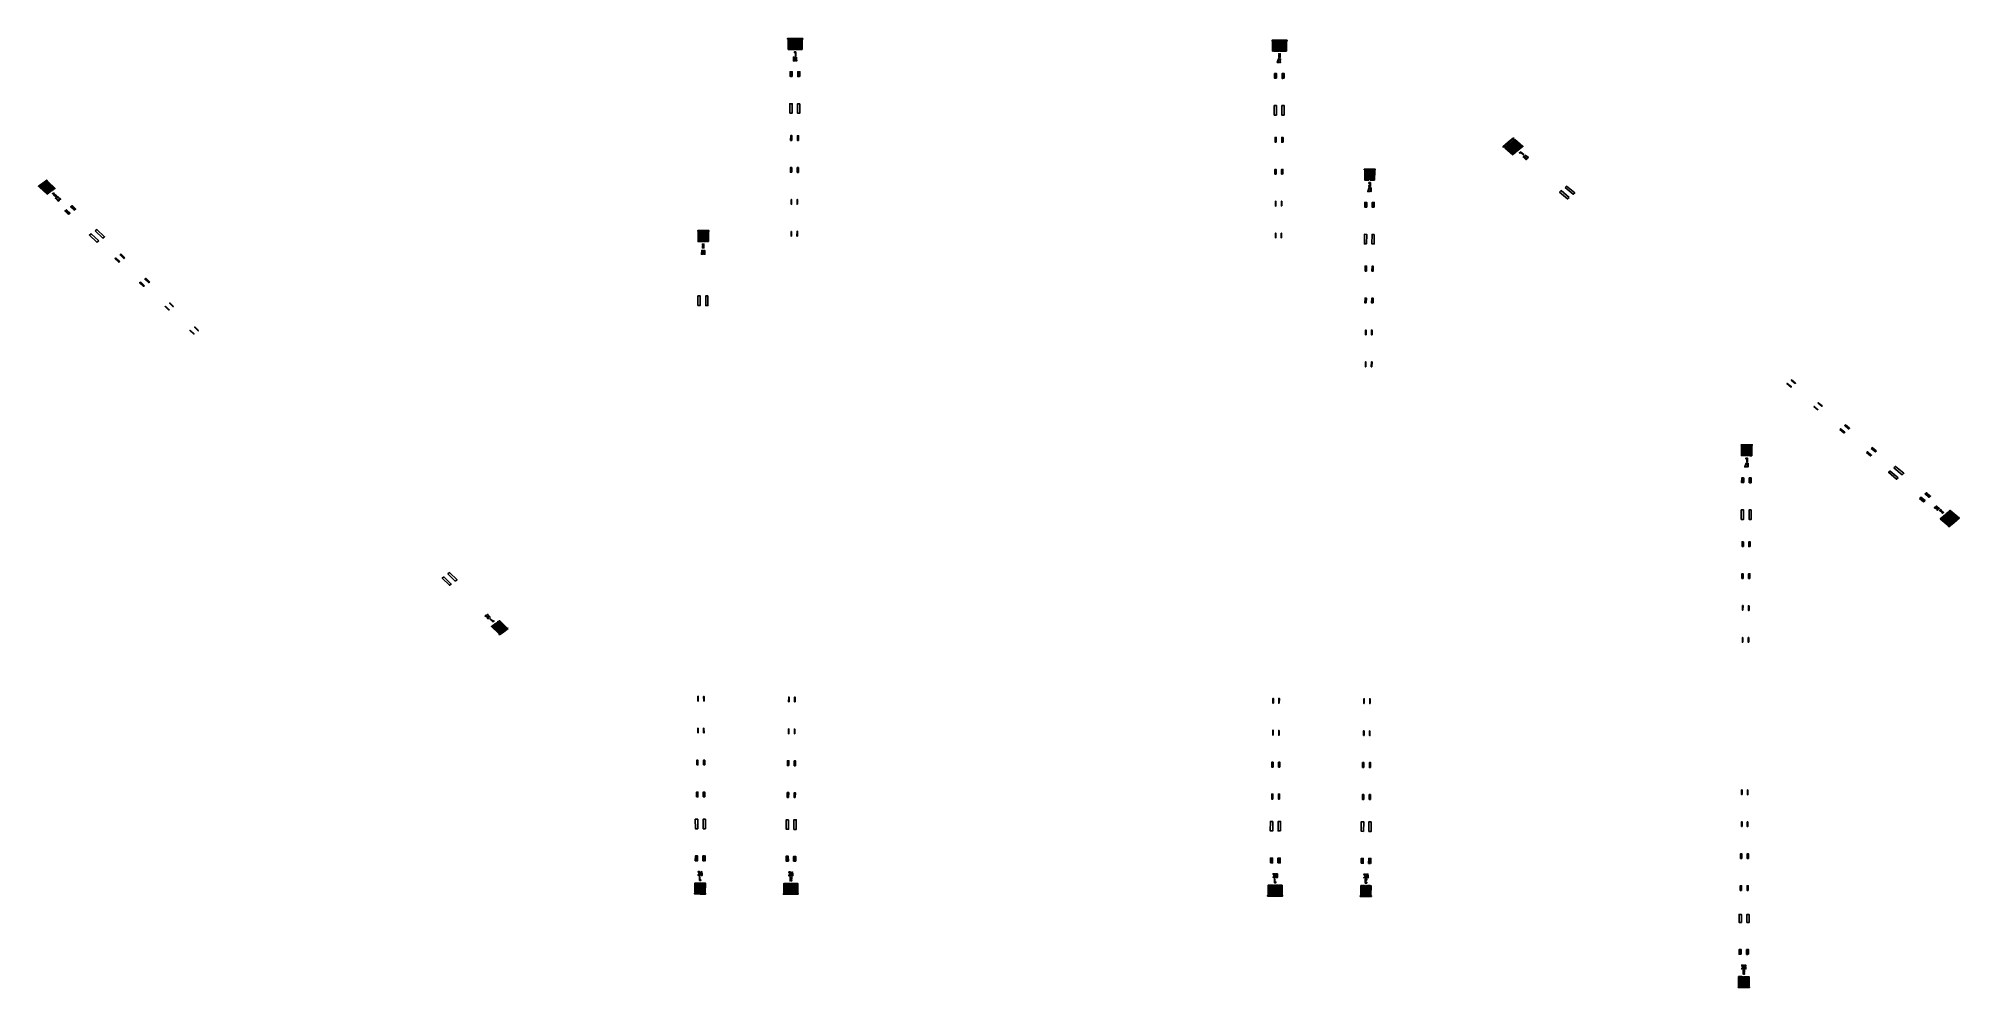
# Model space of a CAD drawing. Extents: x -35427060 to -35396884, y 11996532 to 12011437.
import ezdxf

# ---------------------------------------------------------------- set-up
doc = ezdxf.new("R2010")
doc.units = 0

msp = doc.modelspace()

# ---------------------------------------------------------------- linework, layer by layer
at = {"layer": 'mg_to_dxf', "color": 52}
for points in [[(-35415291.94, 12011427.28), (-35415291.94, 12011427.28), (-35415175.01, 12011435.63), (-35415291.94, 12011437.02)], [(-35415172.23, 12011425.88), (-35415172.23, 12011425.88), (-35415175.01, 12011435.63), (-35415291.94, 12011427.28)], [(-35415278.02, 12011265.8), (-35415275.24, 12011417.53), (-35415283.59, 12011417.53), (-35415283.59, 12011265.8)], [(-35415264.1, 12011265.8), (-35415264.1, 12011416.14), (-35415269.67, 12011416.14), (-35415272.45, 12011265.8)], [(-35415250.18, 12011265.8), (-35415250.18, 12011416.14), (-35415255.75, 12011416.14), (-35415258.53, 12011265.8)], [(-35415236.26, 12011265.8), (-35415236.26, 12011416.14), (-35415244.61, 12011416.14), (-35415244.61, 12011265.8)], [(-35415222.34, 12011265.8), (-35415222.34, 12011416.14), (-35415227.91, 12011416.14), (-35415230.69, 12011265.8)], [(-35415208.42, 12011264.41), (-35415208.42, 12011416.14), (-35415216.77, 12011416.14), (-35415216.77, 12011264.41)], [(-35415194.5, 12011264.41), (-35415194.5, 12011416.14), (-35415202.85, 12011416.14), (-35415202.85, 12011264.41)], [(-35415180.58, 12011264.41), (-35415180.58, 12011414.75), (-35415188.93, 12011414.75), (-35415188.93, 12011264.41)], [(-35415169.44, 12011215.69), (-35415169.44, 12011215.69), (-35415186.15, 12011225.43), (-35415186.15, 12011215.69)], [(-35415169.44, 12011215.69), (-35415169.44, 12011215.69), (-35415163.87, 12011225.43), (-35415186.15, 12011225.43)], [(-35415175.01, 12011435.63), (-35415175.01, 12011435.63), (-35415172.23, 12011425.88), (-35415055.3, 12011434.24)], [(-35415055.3, 12011434.24), (-35415055.3, 12011434.24), (-35415172.23, 12011425.88), (-35415055.3, 12011424.49)], [(-35415161.09, 12011264.41), (-35415161.09, 12011414.75), (-35415169.44, 12011414.75), (-35415169.44, 12011264.41)], [(-35415163.87, 12011225.43), (-35415163.87, 12011225.43), (-35415169.44, 12011215.69), (-35415163.87, 12011164.18)], [(-35415163.87, 12011164.18), (-35415163.87, 12011164.18), (-35415169.44, 12011215.69), (-35415169.44, 12011164.18)], [(-35415147.17, 12011264.41), (-35415147.17, 12011414.75), (-35415155.52, 12011414.75), (-35415155.52, 12011264.41)], [(-35415133.25, 12011264.41), (-35415133.25, 12011414.75), (-35415141.6, 12011414.75), (-35415141.6, 12011264.41)], [(-35415119.33, 12011264.41), (-35415119.33, 12011414.75), (-35415124.9, 12011414.75), (-35415127.68, 12011264.41)], [(-35415105.41, 12011264.41), (-35415105.41, 12011414.75), (-35415113.76, 12011414.75), (-35415113.76, 12011264.41)], [(-35415091.49, 12011264.41), (-35415091.49, 12011414.75), (-35415099.84, 12011414.75), (-35415099.84, 12011264.41)], [(-35415080.35, 12011264.41), (-35415077.57, 12011414.75), (-35415085.92, 12011414.75), (-35415088.7, 12011264.41)], [(-35415063.65, 12011264.41), (-35415063.65, 12011414.75), (-35415072, 12011414.75), (-35415072, 12011264.41)], [(-35407563.36, 12011396.65), (-35407563.36, 12011396.65), (-35407563.36, 12011407.79), (-35407683.07, 12011398.04)], [(-35407683.07, 12011398.04), (-35407683.07, 12011398.04), (-35407563.36, 12011407.79), (-35407683.07, 12011407.79)], [(-35407669.15, 12011237.96), (-35407666.37, 12011388.3), (-35407674.72, 12011388.3), (-35407674.72, 12011237.96)], [(-35407655.23, 12011237.96), (-35407652.45, 12011388.3), (-35407660.8, 12011388.3), (-35407660.8, 12011237.96)], [(-35407641.31, 12011236.57), (-35407638.53, 12011388.3), (-35407646.88, 12011388.3), (-35407646.88, 12011236.57)], [(-35407627.39, 12011236.57), (-35407627.39, 12011386.91), (-35407632.96, 12011386.91), (-35407632.96, 12011236.57)], [(-35407613.47, 12011236.57), (-35407610.68, 12011386.91), (-35407616.25, 12011386.91), (-35407619.04, 12011236.57)], [(-35407599.55, 12011236.57), (-35407596.76, 12011386.91), (-35407605.12, 12011386.91), (-35407605.12, 12011236.57)], [(-35407585.63, 12011236.57), (-35407582.84, 12011386.91), (-35407591.2, 12011386.91), (-35407591.2, 12011236.57)], [(-35407571.71, 12011236.57), (-35407571.71, 12011386.91), (-35407577.28, 12011386.91), (-35407580.06, 12011236.57)], [(-35407566.14, 12011172.53), (-35407566.14, 12011172.53), (-35407577.28, 12011196.2), (-35407571.71, 12011171.14)], [(-35407566.14, 12011172.53), (-35407566.14, 12011172.53), (-35407571.71, 12011196.2), (-35407577.28, 12011196.2)], [(-35407449.21, 12011396.65), (-35407449.21, 12011396.65), (-35407563.36, 12011407.79), (-35407563.36, 12011396.65)], [(-35407563.36, 12011407.79), (-35407563.36, 12011407.79), (-35407449.21, 12011396.65), (-35407446.42, 12011407.79)], [(-35407552.22, 12011236.57), (-35407552.22, 12011386.91), (-35407557.79, 12011386.91), (-35407560.57, 12011236.57)], [(-35407555, 12011137.73), (-35407555, 12011137.73), (-35407555, 12011196.2), (-35407560.57, 12011172.53)], [(-35407560.57, 12011172.53), (-35407560.57, 12011172.53), (-35407555, 12011196.2), (-35407560.57, 12011196.2)], [(-35407538.3, 12011236.57), (-35407538.3, 12011386.91), (-35407543.87, 12011386.91), (-35407543.87, 12011236.57)], [(-35407524.38, 12011236.57), (-35407524.38, 12011386.91), (-35407529.95, 12011386.91), (-35407532.73, 12011236.57)], [(-35407510.46, 12011236.57), (-35407510.46, 12011386.91), (-35407516.03, 12011386.91), (-35407518.81, 12011236.57)], [(-35407496.54, 12011236.57), (-35407496.54, 12011386.91), (-35407502.11, 12011386.91), (-35407504.89, 12011236.57)], [(-35407485.4, 12011236.57), (-35407482.62, 12011386.91), (-35407488.19, 12011386.91), (-35407490.97, 12011236.57)], [(-35407471.48, 12011236.57), (-35407468.7, 12011386.91), (-35407477.05, 12011386.91), (-35407477.05, 12011236.57)], [(-35407454.78, 12011236.57), (-35407454.78, 12011386.91), (-35407460.34, 12011386.91), (-35407463.13, 12011236.57)], [(-35415247.4, 12010839.84), (-35415244.61, 12010915.01), (-35415252.96, 12010915.01), (-35415252.96, 12010839.84)], [(-35415233.48, 12010839.84), (-35415233.48, 12010915.01), (-35415239.04, 12010915.01), (-35415239.04, 12010839.84)], [(-35415222.34, 12010839.84), (-35415219.56, 12010915.01), (-35415227.91, 12010915.01), (-35415227.91, 12010839.84)], [(-35415200.07, 12011114.07), (-35415200.07, 12011114.07), (-35415175.01, 12011144.69), (-35415200.07, 12011144.69)], [(-35415200.07, 12011114.07), (-35415200.07, 12011114.07), (-35415175.01, 12011115.46), (-35415175.01, 12011144.69)], [(-35415197.28, 12011111.28), (-35415197.28, 12011111.28), (-35415175.01, 12011115.46), (-35415200.07, 12011114.07)], [(-35415197.28, 12011111.28), (-35415197.28, 12011111.28), (-35415200.07, 12011084.83), (-35415180.58, 12011109.89)], [(-35415197.28, 12011111.28), (-35415197.28, 12011111.28), (-35415200.07, 12011107.11), (-35415200.07, 12011084.83)], [(-35415180.58, 12011109.89), (-35415180.58, 12011109.89), (-35415200.07, 12011084.83), (-35415175.01, 12011083.44)], [(-35415197.28, 12011111.28), (-35415197.28, 12011111.28), (-35415180.58, 12011109.89), (-35415175.01, 12011115.46)], [(-35415194.5, 12011115.46), (-35415180.58, 12011115.46), (-35415180.58, 12011134.95), (-35415194.5, 12011134.95)], [(-35415194.5, 12011094.58), (-35415180.58, 12011094.58), (-35415180.58, 12011105.72), (-35415194.5, 12011105.72)], [(-35415180.58, 12011109.89), (-35415180.58, 12011109.89), (-35415175.01, 12011083.44), (-35415175.01, 12011108.5)], [(-35415152.74, 12011094.58), (-35415152.74, 12011094.58), (-35415161.09, 12011143.3), (-35415158.31, 12011084.83)], [(-35415152.74, 12011094.58), (-35415152.74, 12011094.58), (-35415152.74, 12011143.3), (-35415161.09, 12011143.3)], [(-35415152.74, 12011094.58), (-35415152.74, 12011094.58), (-35415158.31, 12011084.83), (-35415149.95, 12011084.83)], [(-35415152.74, 12011094.58), (-35415152.74, 12011094.58), (-35415149.95, 12011084.83), (-35415149.95, 12011094.58)], [(-35415127.68, 12010838.44), (-35415124.9, 12010913.61), (-35415133.25, 12010913.61), (-35415133.25, 12010838.44)], [(-35415113.76, 12010838.44), (-35415113.76, 12010913.61), (-35415119.33, 12010913.61), (-35415122.11, 12010838.44)], [(-35415099.84, 12010838.44), (-35415099.84, 12010913.61), (-35415105.41, 12010913.61), (-35415105.41, 12010838.44)], [(-35407635.74, 12010810.6), (-35407635.74, 12010885.77), (-35407644.09, 12010885.77), (-35407644.09, 12010810.6)], [(-35407621.82, 12010810.6), (-35407621.82, 12010885.77), (-35407630.17, 12010885.77), (-35407630.17, 12010810.6)], [(-35407610.68, 12010810.6), (-35407610.68, 12010885.77), (-35407619.04, 12010885.77), (-35407619.04, 12010810.6)], [(-35407593.98, 12011066.74), (-35407593.98, 12011066.74), (-35407582.84, 12011116.85), (-35407602.33, 12011056.99)], [(-35407593.98, 12011066.74), (-35407593.98, 12011066.74), (-35407602.33, 12011056.99), (-35407574.49, 12011056.99)], [(-35407593.98, 12011066.74), (-35407593.98, 12011066.74), (-35407577.28, 12011116.85), (-35407582.84, 12011116.85)], [(-35407593.98, 12011066.74), (-35407593.98, 12011066.74), (-35407574.49, 12011056.99), (-35407574.49, 12011065.35)], [(-35407577.28, 12011137.73), (-35407577.28, 12011137.73), (-35407555, 12011137.73), (-35407563.36, 12011172.53)], [(-35407571.71, 12011171.14), (-35407571.71, 12011171.14), (-35407577.28, 12011137.73), (-35407563.36, 12011172.53)], [(-35407571.71, 12011171.14), (-35407571.71, 12011171.14), (-35407577.28, 12011171.14), (-35407577.28, 12011137.73)], [(-35407571.71, 12011171.14), (-35407571.71, 12011171.14), (-35407563.36, 12011172.53), (-35407566.14, 12011172.53)], [(-35407560.57, 12011161.4), (-35407571.71, 12011161.4), (-35407571.71, 12011146.08), (-35407560.57, 12011146.08)], [(-35407563.36, 12011172.53), (-35407563.36, 12011172.53), (-35407555, 12011137.73), (-35407560.57, 12011172.53)], [(-35407555, 12011069.52), (-35407555, 12011069.52), (-35407557.79, 12011115.46), (-35407557.79, 12011058.39)], [(-35407555, 12011069.52), (-35407555, 12011069.52), (-35407552.22, 12011115.46), (-35407557.79, 12011115.46)], [(-35407555, 12011069.52), (-35407555, 12011069.52), (-35407557.79, 12011058.39), (-35407549.44, 12011059.78)], [(-35407555, 12011069.52), (-35407555, 12011069.52), (-35407549.44, 12011059.78), (-35407549.44, 12011068.13)], [(-35407516.03, 12010809.21), (-35407516.03, 12010884.38), (-35407524.38, 12010884.38), (-35407524.38, 12010809.21)], [(-35407504.89, 12010810.6), (-35407504.89, 12010884.38), (-35407513.24, 12010884.38), (-35407513.24, 12010810.6)], [(-35407490.97, 12010810.6), (-35407490.97, 12010884.38), (-35407499.32, 12010884.38), (-35407499.32, 12010810.6)], [(-35415258.53, 12010262.14), (-35415222.34, 12010262.14), (-35415219.56, 12010412.48), (-35415258.53, 12010412.48)], [(-35415102.62, 12010412.48), (-35415136.03, 12010412.48), (-35415136.03, 12010262.14), (-35415102.62, 12010262.14)], [(-35407610.68, 12010383.25), (-35407649.66, 12010383.25), (-35407649.66, 12010234.3), (-35407613.47, 12010234.3)], [(-35407490.97, 12010232.91), (-35407490.97, 12010383.25), (-35407527.16, 12010383.25), (-35407529.95, 12010232.91)], [(-35415236.26, 12009836.18), (-35415236.26, 12009911.35), (-35415241.83, 12009911.35), (-35415244.61, 12009836.18)], [(-35415225.12, 12009836.18), (-35415225.12, 12009911.35), (-35415230.69, 12009911.35), (-35415233.48, 12009836.18)], [(-35415133.25, 12009836.18), (-35415133.25, 12009909.96), (-35415138.82, 12009909.96), (-35415138.82, 12009836.18)], [(-35415119.33, 12009836.18), (-35415119.33, 12009909.96), (-35415124.9, 12009909.96), (-35415124.9, 12009836.18)], [(-35407630.17, 12009808.34), (-35407627.39, 12009883.51), (-35407635.74, 12009883.51), (-35407635.74, 12009808.34)], [(-35407616.25, 12009808.34), (-35407616.25, 12009883.51), (-35407621.82, 12009883.51), (-35407621.82, 12009808.34)], [(-35407524.38, 12009806.95), (-35407521.59, 12009882.12), (-35407529.95, 12009882.12), (-35407529.95, 12009806.95)], [(-35407510.46, 12009806.95), (-35407510.46, 12009882.12), (-35407516.03, 12009882.12), (-35407516.03, 12009806.95)], [(-35404055.42, 12009734.56), (-35404055.42, 12009734.56), (-35403963.55, 12009797.2), (-35403971.9, 12009805.55)], [(-35404047.07, 12009727.6), (-35404047.07, 12009727.6), (-35403963.55, 12009797.2), (-35404055.42, 12009734.56)], [(-35404019.23, 12009723.42), (-35404024.8, 12009719.25), (-35403899.52, 12009610.67), (-35403893.95, 12009616.24)], [(-35404010.88, 12009730.38), (-35404016.45, 12009726.21), (-35403891.16, 12009619.02), (-35403885.6, 12009623.2)], [(-35403999.74, 12009740.13), (-35404005.31, 12009734.56), (-35403880.03, 12009627.37), (-35403874.46, 12009631.55)], [(-35403991.39, 12009747.09), (-35403996.96, 12009742.91), (-35403871.67, 12009635.72), (-35403866.11, 12009639.9)], [(-35403980.25, 12009755.44), (-35403985.82, 12009751.26), (-35403860.54, 12009644.08), (-35403854.97, 12009648.25)], [(-35403971.9, 12009763.79), (-35403977.47, 12009758.22), (-35403852.19, 12009651.04), (-35403846.62, 12009655.21)], [(-35403971.9, 12009805.55), (-35403971.9, 12009805.55), (-35403963.55, 12009797.2), (-35403891.16, 12009873.76)], [(-35403960.77, 12009772.14), (-35403966.33, 12009767.97), (-35403841.05, 12009659.39), (-35403835.48, 12009664.96)], [(-35403891.16, 12009873.76), (-35403891.16, 12009873.76), (-35403963.55, 12009797.2), (-35403882.81, 12009866.8)], [(-35403952.41, 12009779.1), (-35403957.98, 12009774.93), (-35403829.91, 12009667.74), (-35403827.13, 12009671.92)], [(-35403938.49, 12009791.63), (-35403944.06, 12009787.46), (-35403815.99, 12009678.88), (-35403810.43, 12009684.45)], [(-35403927.36, 12009799.99), (-35403932.92, 12009795.81), (-35403807.64, 12009687.23), (-35403802.07, 12009692.8)], [(-35403919, 12009808.34), (-35403924.57, 12009802.77), (-35403796.5, 12009695.58), (-35403790.94, 12009699.76)], [(-35403907.87, 12009815.3), (-35403913.44, 12009811.12), (-35403788.15, 12009703.93), (-35403782.58, 12009708.11)], [(-35403896.73, 12009825.04), (-35403902.3, 12009819.47), (-35403777.02, 12009712.29), (-35403771.45, 12009716.46)], [(-35403888.38, 12009832), (-35403893.95, 12009827.83), (-35403768.66, 12009720.64), (-35403763.1, 12009724.82)], [(-35403877.24, 12009840.35), (-35403882.81, 12009836.18), (-35403757.53, 12009728.99), (-35403751.96, 12009733.17)], [(-35403868.89, 12009848.71), (-35403874.46, 12009844.53), (-35403746.39, 12009737.34), (-35403743.61, 12009741.52)], [(-35415239.04, 12009335.04), (-35415239.04, 12009410.21), (-35415247.4, 12009410.21), (-35415247.4, 12009335.04)], [(-35415227.91, 12009335.04), (-35415227.91, 12009410.21), (-35415233.48, 12009410.21), (-35415236.26, 12009335.04)], [(-35415133.25, 12009333.65), (-35415133.25, 12009410.21), (-35415141.6, 12009410.21), (-35415141.6, 12009333.65)], [(-35415122.11, 12009333.65), (-35415122.11, 12009410.21), (-35415127.68, 12009410.21), (-35415127.68, 12009333.65)], [(-35407632.96, 12009307.2), (-35407630.17, 12009380.98), (-35407638.53, 12009380.98), (-35407638.53, 12009307.2)], [(-35407619.04, 12009307.2), (-35407619.04, 12009380.98), (-35407624.61, 12009380.98), (-35407627.39, 12009307.2)], [(-35407527.16, 12009305.81), (-35407524.38, 12009379.59), (-35407532.73, 12009380.98), (-35407532.73, 12009305.81)], [(-35407513.24, 12009305.81), (-35407513.24, 12009379.59), (-35407518.81, 12009379.59), (-35407518.81, 12009305.81)], [(-35406149.05, 12009382.37), (-35406149.05, 12009382.37), (-35406235.35, 12009383.77), (-35406149.05, 12009374.02)], [(-35406149.05, 12009374.02), (-35406149.05, 12009374.02), (-35406235.35, 12009383.77), (-35406235.35, 12009374.02)], [(-35406149.05, 12009382.37), (-35406149.05, 12009382.37), (-35406149.05, 12009374.02), (-35406062.74, 12009382.37)], [(-35406062.74, 12009382.37), (-35406062.74, 12009382.37), (-35406149.05, 12009374.02), (-35406062.74, 12009374.02)], [(-35403777.02, 12009644.08), (-35403777.02, 12009644.08), (-35403782.58, 12009655.21), (-35403796.5, 12009641.29)], [(-35403777.02, 12009644.08), (-35403777.02, 12009644.08), (-35403796.5, 12009641.29), (-35403788.15, 12009634.33)], [(-35403777.02, 12009644.08), (-35403777.02, 12009644.08), (-35403735.26, 12009610.67), (-35403782.58, 12009655.21)], [(-35403782.58, 12009655.21), (-35403782.58, 12009655.21), (-35403735.26, 12009610.67), (-35403729.69, 12009613.45)], [(-35403726.9, 12009573.08), (-35403726.9, 12009573.08), (-35403724.12, 12009591.18), (-35403738.04, 12009575.87)], [(-35403712.98, 12009561.95), (-35403712.98, 12009561.95), (-35403726.9, 12009573.08), (-35403738.04, 12009575.87)], [(-35403712.98, 12009561.95), (-35403712.98, 12009561.95), (-35403738.04, 12009575.87), (-35403715.77, 12009554.99)], [(-35403726.9, 12009573.08), (-35403726.9, 12009573.08), (-35403715.77, 12009584.22), (-35403724.12, 12009591.18)], [(-35403712.98, 12009561.95), (-35403712.98, 12009561.95), (-35403715.77, 12009554.99), (-35403704.63, 12009556.38)], [(-35403712.98, 12009561.95), (-35403712.98, 12009561.95), (-35403704.63, 12009556.38), (-35403699.06, 12009561.95)], [(-35403710.2, 12009600.92), (-35403710.2, 12009600.92), (-35403657.3, 12009564.73), (-35403707.41, 12009603.71)], [(-35403710.2, 12009600.92), (-35403710.2, 12009600.92), (-35403660.09, 12009560.55), (-35403657.3, 12009564.73)], [(-35403707.41, 12009603.71), (-35403707.41, 12009603.71), (-35403657.3, 12009564.73), (-35403662.87, 12009568.91)], [(-35403704.63, 12009556.38), (-35403704.63, 12009556.38), (-35403699.06, 12009548.03), (-35403699.06, 12009561.95)], [(-35403704.63, 12009556.38), (-35403704.63, 12009556.38), (-35403704.63, 12009546.63), (-35403699.06, 12009548.03)], [(-35403699.06, 12009548.03), (-35403699.06, 12009548.03), (-35403704.63, 12009546.63), (-35403690.71, 12009534.11)], [(-35403690.71, 12009534.11), (-35403690.71, 12009534.11), (-35403693.49, 12009545.24), (-35403699.06, 12009548.03)], [(-35403690.71, 12009534.11), (-35403690.71, 12009534.11), (-35403682.36, 12009554.99), (-35403693.49, 12009545.24)], [(-35403690.71, 12009534.11), (-35403690.71, 12009534.11), (-35403674.01, 12009548.03), (-35403682.36, 12009554.99)], [(-35403662.87, 12009568.91), (-35403662.87, 12009568.91), (-35403657.3, 12009564.73), (-35403662.87, 12009568.91)], [(-35426993.4, 12009165.22), (-35426993.4, 12009165.22), (-35427060.22, 12009116.5), (-35427051.87, 12009109.54)], [(-35426993.4, 12009165.22), (-35426993.4, 12009165.22), (-35427051.87, 12009109.54), (-35426985.05, 12009156.86)], [(-35426923.8, 12008989.82), (-35426918.23, 12008994), (-35427035.16, 12009108.14), (-35427040.73, 12009103.97)], [(-35426912.66, 12008998.17), (-35426907.09, 12009002.35), (-35427024.03, 12009116.5), (-35427029.59, 12009112.32)], [(-35426901.53, 12009005.13), (-35426895.96, 12009009.31), (-35427015.67, 12009123.46), (-35427021.24, 12009119.28)], [(-35426893.17, 12009013.48), (-35426884.82, 12009017.66), (-35427004.54, 12009131.81), (-35427010.1, 12009127.63)], [(-35426882.04, 12009020.44), (-35426876.47, 12009024.62), (-35426993.4, 12009138.77), (-35426998.97, 12009134.59)], [(-35426993.4, 12009165.22), (-35426993.4, 12009165.22), (-35426985.05, 12009156.86), (-35426929.37, 12009212.55)], [(-35426870.9, 12009028.8), (-35426865.33, 12009032.97), (-35426982.26, 12009147.12), (-35426990.62, 12009141.55)], [(-35426921.01, 12009205.59), (-35426921.01, 12009205.59), (-35426929.37, 12009212.55), (-35426985.05, 12009156.86)], [(-35426856.98, 12009039.93), (-35426851.41, 12009044.11), (-35426968.34, 12009158.26), (-35426973.91, 12009154.08)], [(-35426845.84, 12009046.89), (-35426840.28, 12009051.07), (-35426957.21, 12009165.22), (-35426962.78, 12009161.04)], [(-35426834.71, 12009053.85), (-35426829.14, 12009059.42), (-35426948.86, 12009173.57), (-35426954.42, 12009169.39)], [(-35426823.57, 12009062.21), (-35426818, 12009066.38), (-35426937.72, 12009180.53), (-35426943.29, 12009176.35)], [(-35426815.22, 12009070.56), (-35426806.87, 12009074.73), (-35426926.58, 12009188.88), (-35426932.15, 12009184.7)], [(-35426804.08, 12009077.52), (-35426798.52, 12009081.69), (-35426915.45, 12009195.84), (-35426921.01, 12009191.67)], [(-35406213.08, 12009213.94), (-35406213.08, 12009364.28), (-35406227, 12009364.28), (-35406227, 12009213.94)], [(-35406196.38, 12009213.94), (-35406193.59, 12009364.28), (-35406207.51, 12009364.28), (-35406207.51, 12009213.94)], [(-35406176.89, 12009213.94), (-35406176.89, 12009364.28), (-35406190.81, 12009364.28), (-35406190.81, 12009213.94)], [(-35406179.67, 12009032.97), (-35406179.67, 12009032.97), (-35406151.83, 12009091.44), (-35406157.4, 12009094.22)], [(-35406168.54, 12009044.11), (-35406168.54, 12009044.11), (-35406151.83, 12009091.44), (-35406179.67, 12009032.97)], [(-35406160.18, 12009213.94), (-35406157.4, 12009364.28), (-35406171.32, 12009364.28), (-35406171.32, 12009213.94)], [(-35406157.4, 12009122.06), (-35406157.4, 12009122.06), (-35406162.97, 12009126.24), (-35406162.97, 12009112.32)], [(-35406157.4, 12009122.06), (-35406157.4, 12009122.06), (-35406157.4, 12009126.24), (-35406162.97, 12009126.24)], [(-35406157.4, 12009122.06), (-35406157.4, 12009122.06), (-35406162.97, 12009112.32), (-35406137.91, 12009112.32)], [(-35406160.18, 12009173.57), (-35406160.18, 12009173.57), (-35406160.18, 12009159.65), (-35406154.61, 12009163.82)], [(-35406137.91, 12009173.57), (-35406137.91, 12009173.57), (-35406160.18, 12009173.57), (-35406154.61, 12009163.82)], [(-35406154.61, 12009163.82), (-35406154.61, 12009163.82), (-35406160.18, 12009159.65), (-35406154.61, 12009159.65)], [(-35406157.4, 12009122.06), (-35406157.4, 12009122.06), (-35406137.91, 12009112.32), (-35406143.48, 12009122.06)], [(-35406137.91, 12009173.57), (-35406137.91, 12009173.57), (-35406154.61, 12009163.82), (-35406143.48, 12009163.82)], [(-35406137.91, 12009112.32), (-35406137.91, 12009112.32), (-35406137.91, 12009173.57), (-35406143.48, 12009163.82)], [(-35406137.91, 12009112.32), (-35406137.91, 12009112.32), (-35406143.48, 12009163.82), (-35406143.48, 12009122.06)], [(-35406126.77, 12009213.94), (-35406126.77, 12009364.28), (-35406137.91, 12009364.28), (-35406140.69, 12009213.94)], [(-35406126.77, 12009042.72), (-35406126.77, 12009042.72), (-35406135.13, 12009091.44), (-35406132.34, 12009034.37)], [(-35406126.77, 12009042.72), (-35406126.77, 12009042.72), (-35406126.77, 12009091.44), (-35406135.13, 12009091.44)], [(-35406110.07, 12009212.55), (-35406107.29, 12009364.28), (-35406121.21, 12009364.28), (-35406121.21, 12009212.55)], [(-35406090.58, 12009212.55), (-35406090.58, 12009362.89), (-35406104.5, 12009362.89), (-35406104.5, 12009212.55)], [(-35406073.88, 12009212.55), (-35406071.09, 12009362.89), (-35406085.01, 12009362.89), (-35406085.01, 12009212.55)], [(-35403081, 12009095.61), (-35402955.71, 12008989.82), (-35402927.87, 12009010.7), (-35403055.94, 12009116.5)], [(-35426812.44, 12008987.04), (-35426812.44, 12008987.04), (-35426834.71, 12009002.35), (-35426840.28, 12008999.56)], [(-35426812.44, 12008987.04), (-35426812.44, 12008987.04), (-35426840.28, 12008999.56), (-35426815.22, 12008984.25)], [(-35426806.87, 12008989.82), (-35426806.87, 12008989.82), (-35426823.57, 12009012.09), (-35426826.36, 12009009.31)], [(-35426776.24, 12008967.55), (-35426776.24, 12008967.55), (-35426823.57, 12009012.09), (-35426806.87, 12008989.82)], [(-35426815.22, 12008984.25), (-35426815.22, 12008984.25), (-35426820.79, 12008981.47), (-35426792.95, 12008955.02)], [(-35426815.22, 12008984.25), (-35426815.22, 12008984.25), (-35426806.87, 12008989.82), (-35426812.44, 12008987.04)], [(-35426815.22, 12008984.25), (-35426815.22, 12008984.25), (-35426776.24, 12008967.55), (-35426806.87, 12008989.82)], [(-35426815.22, 12008984.25), (-35426815.22, 12008984.25), (-35426792.95, 12008955.02), (-35426776.24, 12008967.55)], [(-35426795.73, 12008966.16), (-35426790.16, 12008971.72), (-35426798.52, 12008982.86), (-35426806.87, 12008975.9)], [(-35426784.59, 12008927.18), (-35426784.59, 12008927.18), (-35426776.24, 12008941.1), (-35426792.95, 12008928.57)], [(-35426767.89, 12008910.47), (-35426767.89, 12008910.47), (-35426792.95, 12008928.57), (-35426770.67, 12008907.69)], [(-35426767.89, 12008910.47), (-35426767.89, 12008910.47), (-35426784.59, 12008927.18), (-35426792.95, 12008928.57)], [(-35426784.59, 12008927.18), (-35426784.59, 12008927.18), (-35426773.46, 12008936.92), (-35426776.24, 12008941.1)], [(-35426767.89, 12008910.47), (-35426767.89, 12008910.47), (-35426770.67, 12008907.69), (-35426759.54, 12008906.3)], [(-35426767.89, 12008910.47), (-35426767.89, 12008910.47), (-35426759.54, 12008906.3), (-35426753.97, 12008909.08)], [(-35426762.32, 12008950.84), (-35426762.32, 12008950.84), (-35426717.78, 12008916.04), (-35426756.75, 12008953.63)], [(-35426714.99, 12008906.3), (-35426714.99, 12008906.3), (-35426717.78, 12008916.04), (-35426762.32, 12008950.84)], [(-35426759.54, 12008906.3), (-35426759.54, 12008906.3), (-35426753.97, 12008896.55), (-35426753.97, 12008909.08)], [(-35426759.54, 12008906.3), (-35426759.54, 12008906.3), (-35426759.54, 12008895.16), (-35426753.97, 12008896.55)], [(-35426759.54, 12008895.16), (-35426759.54, 12008895.16), (-35426751.19, 12008892.38), (-35426753.97, 12008896.55)], [(-35426751.19, 12008892.38), (-35426751.19, 12008892.38), (-35426759.54, 12008895.16), (-35426748.4, 12008884.03)], [(-35426756.75, 12008953.63), (-35426756.75, 12008953.63), (-35426717.78, 12008916.04)], [(-35426748.4, 12008884.03), (-35426748.4, 12008884.03), (-35426737.27, 12008902.12), (-35426751.19, 12008892.38)], [(-35426748.4, 12008884.03), (-35426748.4, 12008884.03), (-35426731.7, 12008895.16), (-35426737.27, 12008902.12)], [(-35426714.99, 12008906.3), (-35426714.99, 12008906.3), (-35426709.42, 12008910.47), (-35426717.78, 12008916.04)], [(-35426497.84, 12008737.86), (-35426492.27, 12008742.04), (-35426550.73, 12008799.11), (-35426556.3, 12008794.93)], [(-35426486.7, 12008744.82), (-35426483.91, 12008749), (-35426542.38, 12008806.07), (-35426547.95, 12008801.89)], [(-35426478.35, 12008751.78), (-35426472.78, 12008755.96), (-35426531.24, 12008813.03), (-35426536.81, 12008808.86)], [(-35415236.26, 12008907.69), (-35415236.26, 12008833.91), (-35415230.69, 12008833.91), (-35415230.69, 12008907.69)], [(-35415138.82, 12008833.91), (-35415136.03, 12008907.69), (-35415144.39, 12008907.69), (-35415144.39, 12008833.91)], [(-35407627.39, 12008804.68), (-35407621.82, 12008804.68), (-35407621.82, 12008879.85), (-35407627.39, 12008879.85)], [(-35407527.16, 12008806.07), (-35407529.95, 12008879.85), (-35407535.51, 12008879.85), (-35407535.51, 12008806.07)], [(-35406218.65, 12008787.97), (-35406218.65, 12008861.75), (-35406227, 12008861.75), (-35406227, 12008787.97)], [(-35406207.51, 12008787.97), (-35406207.51, 12008861.75), (-35406215.86, 12008861.75), (-35406215.86, 12008787.97)], [(-35406196.38, 12008786.58), (-35406196.38, 12008861.75), (-35406204.73, 12008861.75), (-35406204.73, 12008786.58)], [(-35406168.54, 12009044.11), (-35406168.54, 12009044.11), (-35406179.67, 12009032.97), (-35406151.83, 12009032.97)], [(-35406168.54, 12009044.11), (-35406168.54, 12009044.11), (-35406151.83, 12009032.97), (-35406151.83, 12009042.72)], [(-35406126.77, 12009042.72), (-35406126.77, 12009042.72), (-35406132.34, 12009034.37), (-35406126.77, 12009032.97)], [(-35406123.99, 12009042.72), (-35406123.99, 12009042.72), (-35406126.77, 12009032.97), (-35406123.99, 12009035.76)], [(-35406126.77, 12009042.72), (-35406126.77, 12009042.72), (-35406126.77, 12009032.97), (-35406123.99, 12009042.72)], [(-35406101.72, 12008786.58), (-35406101.72, 12008861.75), (-35406110.07, 12008861.75), (-35406110.07, 12008786.58)], [(-35406087.8, 12008786.58), (-35406087.8, 12008861.75), (-35406096.15, 12008861.75), (-35406096.15, 12008786.58)], [(-35406076.66, 12008786.58), (-35406076.66, 12008861.75), (-35406085.01, 12008861.75), (-35406085.01, 12008786.58)], [(-35403014.18, 12008939.71), (-35403142.25, 12009046.89), (-35403167.3, 12009024.62), (-35403042.02, 12008917.43)], [(-35426586.93, 12008671.04), (-35426581.36, 12008675.22), (-35426639.82, 12008732.29), (-35426645.39, 12008728.12)], [(-35426578.57, 12008678), (-35426573.01, 12008682.18), (-35426631.47, 12008739.25), (-35426637.04, 12008735.08)], [(-35426567.44, 12008686.36), (-35426561.87, 12008690.53), (-35426620.33, 12008747.61), (-35426625.9, 12008743.43)], [(-35426113.63, 12008256.22), (-35426233.35, 12008368.97), (-35426258.41, 12008348.09), (-35426141.47, 12008235.34)], [(-35426169.31, 12008414.91), (-35426049.6, 12008302.15), (-35426021.76, 12008321.64), (-35426141.47, 12008435.79)], [(-35416614.38, 12008410.73), (-35416614.38, 12008410.73), (-35416703.47, 12008420.48), (-35416703.47, 12008410.73)], [(-35416614.38, 12008410.73), (-35416614.38, 12008410.73), (-35416614.38, 12008419.08), (-35416703.47, 12008420.48)], [(-35416692.33, 12008247.86), (-35416692.33, 12008399.6), (-35416697.9, 12008399.6), (-35416697.9, 12008247.86)], [(-35416678.41, 12008247.86), (-35416678.41, 12008399.6), (-35416683.98, 12008399.6), (-35416683.98, 12008247.86)], [(-35416667.27, 12008247.86), (-35416667.27, 12008399.6), (-35416672.84, 12008399.6), (-35416672.84, 12008247.86)], [(-35416650.57, 12008247.86), (-35416650.57, 12008399.6), (-35416658.92, 12008399.6), (-35416658.92, 12008247.86)], [(-35416639.43, 12008247.86), (-35416639.43, 12008399.6), (-35416645, 12008399.6), (-35416645, 12008247.86)], [(-35416625.51, 12008247.86), (-35416625.51, 12008399.6), (-35416631.08, 12008399.6), (-35416631.08, 12008247.86)], [(-35416617.16, 12008182.44), (-35416617.16, 12008182.44), (-35416631.08, 12008207.5), (-35416622.73, 12008183.83)], [(-35416617.16, 12008182.44), (-35416617.16, 12008182.44), (-35416622.73, 12008207.5), (-35416631.08, 12008207.5)], [(-35416606.02, 12008147.64), (-35416606.02, 12008147.64), (-35416631.08, 12008183.83), (-35416631.08, 12008147.64)], [(-35416617.16, 12008182.44), (-35416617.16, 12008182.44), (-35416631.08, 12008183.83), (-35416606.02, 12008147.64)], [(-35416617.16, 12008182.44), (-35416617.16, 12008182.44), (-35416622.73, 12008183.83), (-35416631.08, 12008183.83)], [(-35416622.73, 12008158.77), (-35416611.59, 12008158.77), (-35416611.59, 12008172.69), (-35416622.73, 12008172.69)], [(-35416617.16, 12008182.44), (-35416617.16, 12008182.44), (-35416606.02, 12008147.64), (-35416611.59, 12008183.83)], [(-35416614.38, 12008410.73), (-35416614.38, 12008410.73), (-35416528.07, 12008409.34), (-35416614.38, 12008419.08)], [(-35416614.38, 12008419.08), (-35416614.38, 12008419.08), (-35416528.07, 12008409.34), (-35416528.07, 12008419.08)], [(-35416603.24, 12008247.86), (-35416603.24, 12008399.6), (-35416611.59, 12008399.6), (-35416611.59, 12008247.86)], [(-35416606.02, 12008147.64), (-35416606.02, 12008147.64), (-35416606.02, 12008207.5), (-35416611.59, 12008183.83)], [(-35416611.59, 12008183.83), (-35416611.59, 12008183.83), (-35416606.02, 12008207.5), (-35416611.59, 12008207.5)], [(-35416589.32, 12008247.86), (-35416589.32, 12008399.6), (-35416597.67, 12008399.6), (-35416597.67, 12008247.86)], [(-35416575.4, 12008247.86), (-35416575.4, 12008399.6), (-35416583.75, 12008399.6), (-35416583.75, 12008247.86)], [(-35416564.26, 12008247.86), (-35416564.26, 12008398.2), (-35416569.83, 12008398.2), (-35416569.83, 12008247.86)], [(-35416547.56, 12008247.86), (-35416547.56, 12008398.2), (-35416555.91, 12008398.2), (-35416555.91, 12008247.86)], [(-35416533.64, 12008246.47), (-35416533.64, 12008398.2), (-35416541.99, 12008398.2), (-35416541.99, 12008246.47)], [(-35415233.48, 12008405.16), (-35415239.04, 12008405.16), (-35415239.04, 12008332.78), (-35415233.48, 12008332.78)], [(-35415138.82, 12008332.78), (-35415138.82, 12008407.95), (-35415144.39, 12008407.95), (-35415147.17, 12008332.78)], [(-35407630.17, 12008304.94), (-35407624.61, 12008303.55), (-35407621.82, 12008378.72), (-35407630.17, 12008378.72)], [(-35407532.73, 12008303.55), (-35407532.73, 12008377.32), (-35407538.3, 12008377.32), (-35407538.3, 12008303.55)], [(-35406199.16, 12008210.28), (-35406196.38, 12008360.62), (-35406232.57, 12008362.01), (-35406232.57, 12008210.28)], [(-35406076.66, 12008360.62), (-35406112.85, 12008360.62), (-35406115.64, 12008210.28), (-35406076.66, 12008210.28)], [(-35425793.46, 12007924.91), (-35425851.93, 12007983.38), (-35425857.5, 12007979.2), (-35425799.03, 12007922.13)], [(-35425782.33, 12007933.26), (-35425843.58, 12007990.34), (-35425849.15, 12007986.16), (-35425787.9, 12007929.09)], [(-35425712.73, 12007984.77), (-35425771.19, 12008041.84), (-35425776.76, 12008037.67), (-35425718.29, 12007980.59)], [(-35425704.37, 12007991.73), (-35425762.84, 12008048.8), (-35425768.41, 12008044.63), (-35425709.94, 12007987.55)], [(-35416622.73, 12008073.86), (-35416622.73, 12008073.86), (-35416645, 12008047.41), (-35416617.16, 12008047.41)], [(-35416639.43, 12008073.86), (-35416639.43, 12008073.86), (-35416645, 12008047.41), (-35416622.73, 12008073.86)], [(-35416639.43, 12008073.86), (-35416639.43, 12008073.86), (-35416645, 12008071.08), (-35416645, 12008047.41)], [(-35416642.22, 12008076.64), (-35416642.22, 12008076.64), (-35416617.16, 12008107.27), (-35416642.22, 12008107.27)], [(-35416642.22, 12008076.64), (-35416642.22, 12008076.64), (-35416617.16, 12008078.04), (-35416617.16, 12008107.27)], [(-35416639.43, 12008073.86), (-35416639.43, 12008073.86), (-35416617.16, 12008078.04), (-35416642.22, 12008076.64)], [(-35416639.43, 12008073.86), (-35416639.43, 12008073.86), (-35416622.73, 12008073.86), (-35416617.16, 12008078.04)], [(-35416636.65, 12008079.43), (-35416622.73, 12008079.43), (-35416625.51, 12008097.52), (-35416636.65, 12008097.52)], [(-35416636.65, 12008057.16), (-35416625.51, 12008057.16), (-35416625.51, 12008068.29), (-35416636.65, 12008068.29)], [(-35416622.73, 12008073.86), (-35416622.73, 12008073.86), (-35416617.16, 12008047.41), (-35416619.94, 12008069.68)], [(-35416600.46, 12008047.41), (-35416600.46, 12008047.41), (-35416594.89, 12008055.76), (-35416600.46, 12008107.27)], [(-35416600.46, 12008107.27), (-35416600.46, 12008107.27), (-35416594.89, 12008055.76), (-35416594.89, 12008107.27)], [(-35416594.89, 12008055.76), (-35416594.89, 12008055.76), (-35416600.46, 12008047.41), (-35416592.1, 12008047.41)], [(-35416594.89, 12008055.76), (-35416594.89, 12008055.76), (-35416592.1, 12008047.41), (-35416592.1, 12008055.76)], [(-35406221.43, 12007784.32), (-35406213.08, 12007784.32), (-35406210.3, 12007860.88), (-35406221.43, 12007860.88)], [(-35406210.3, 12007784.32), (-35406201.94, 12007784.32), (-35406199.16, 12007860.88), (-35406207.51, 12007860.88)], [(-35425403.69, 12007546.28), (-35425462.16, 12007603.35), (-35425470.51, 12007599.18), (-35425409.26, 12007542.1)], [(-35425392.56, 12007553.24), (-35425453.81, 12007611.7), (-35425459.38, 12007607.53), (-35425398.13, 12007549.06)], [(-35425322.96, 12007604.74), (-35425381.42, 12007663.21), (-35425389.77, 12007657.64), (-35425328.52, 12007600.57)], [(-35425311.82, 12007611.7), (-35425373.07, 12007670.17), (-35425378.64, 12007665.99), (-35425320.17, 12007607.53)], [(-35406115.64, 12007784.32), (-35406107.29, 12007784.32), (-35406104.5, 12007859.49), (-35406112.85, 12007859.49)], [(-35406104.5, 12007784.32), (-35406093.37, 12007784.32), (-35406093.37, 12007859.49), (-35406101.72, 12007859.49)], [(-35424935.97, 12007227.5), (-35424994.44, 12007284.58), (-35425000, 12007280.4), (-35424941.54, 12007223.33)], [(-35416700.68, 12007242.81), (-35416667.27, 12007242.81), (-35416664.49, 12007394.55), (-35416700.68, 12007394.55)], [(-35416544.77, 12007394.55), (-35416578.18, 12007394.55), (-35416578.18, 12007242.81), (-35416544.77, 12007242.81)], [(-35406215.86, 12007283.18), (-35406215.86, 12007359.75), (-35406221.43, 12007359.75), (-35406224.22, 12007283.18)], [(-35406204.73, 12007283.18), (-35406201.94, 12007359.75), (-35406210.3, 12007359.75), (-35406210.3, 12007283.18)], [(-35406110.07, 12007283.18), (-35406110.07, 12007359.75), (-35406115.64, 12007359.75), (-35406118.42, 12007283.18)], [(-35406096.15, 12007283.18), (-35406096.15, 12007359.75), (-35406104.5, 12007359.75), (-35406104.5, 12007283.18)], [(-35425064.04, 12007233.07), (-35425069.61, 12007228.89), (-35425011.14, 12007171.82), (-35425005.57, 12007176)], [(-35424674.27, 12006854.44), (-35424679.84, 12006850.26), (-35424621.37, 12006793.19), (-35424615.8, 12006797.36)], [(-35424546.2, 12006848.87), (-35424601.88, 12006905.94), (-35424607.45, 12006901.77), (-35424548.98, 12006844.69)], [(-35406204.73, 12006782.05), (-35406204.73, 12006857.22), (-35406213.08, 12006857.22), (-35406213.08, 12006783.44)], [(-35406112.85, 12006782.05), (-35406112.85, 12006857.22), (-35406121.21, 12006857.22), (-35406121.21, 12006783.44)], [(-35406207.51, 12006282.31), (-35406207.51, 12006357.48), (-35406215.86, 12006357.48), (-35406215.86, 12006282.31)], [(-35406115.64, 12006280.92), (-35406112.85, 12006356.09), (-35406121.21, 12006357.48), (-35406123.99, 12006280.92)], [(-35399464.49, 12006017.82), (-35399458.92, 12006022), (-35399522.95, 12006074.9), (-35399528.52, 12006070.72)], [(-35399531.31, 12005962.14), (-35399525.74, 12005966.32), (-35399589.77, 12006020.61), (-35399595.34, 12006016.43)], [(-35399174.94, 12005657.28), (-35399110.91, 12005605.78), (-35399108.13, 12005609.96), (-35399169.38, 12005661.46)], [(-35399108.13, 12005712.97), (-35399046.88, 12005661.46), (-35399041.31, 12005665.64), (-35399102.56, 12005717.14)], [(-35398765.69, 12005293.96), (-35398701.65, 12005241.07), (-35398696.08, 12005245.24), (-35398760.12, 12005299.53)], [(-35398757.33, 12005300.92), (-35398690.52, 12005248.03), (-35398684.95, 12005252.2), (-35398751.76, 12005306.49)], [(-35398690.52, 12005358), (-35398626.48, 12005303.71), (-35398620.91, 12005309.28), (-35398684.95, 12005362.17)], [(-35398682.16, 12005363.56), (-35398618.13, 12005310.67), (-35398612.56, 12005314.84), (-35398676.59, 12005369.13)], [(-35400313.63, 12005047.57), (-35400313.63, 12005047.57), (-35400227.32, 12005055.92), (-35400313.63, 12005057.32)], [(-35400227.32, 12005046.18), (-35400227.32, 12005046.18), (-35400227.32, 12005055.92), (-35400313.63, 12005047.57)], [(-35400305.28, 12004886.1), (-35400302.49, 12005037.83), (-35400310.85, 12005037.83), (-35400310.85, 12004886.1)], [(-35400291.36, 12004886.1), (-35400291.36, 12005037.83), (-35400296.93, 12005037.83), (-35400296.93, 12004886.1)], [(-35400277.44, 12004886.1), (-35400277.44, 12005037.83), (-35400283, 12005037.83), (-35400283, 12004886.1)], [(-35400263.52, 12004886.1), (-35400263.52, 12005037.83), (-35400269.08, 12005037.83), (-35400269.08, 12004886.1)], [(-35400249.6, 12004886.1), (-35400249.6, 12005037.83), (-35400255.16, 12005037.83), (-35400255.16, 12004886.1)], [(-35400235.68, 12004886.1), (-35400235.68, 12005037.83), (-35400241.24, 12005037.83), (-35400244.03, 12004886.1)], [(-35400224.54, 12004835.98), (-35400224.54, 12004835.98), (-35400216.19, 12004847.12), (-35400241.24, 12004845.73)], [(-35400224.54, 12004835.98), (-35400224.54, 12004835.98), (-35400241.24, 12004845.73), (-35400241.24, 12004835.98)], [(-35400141.02, 12005046.18), (-35400141.02, 12005046.18), (-35400141.02, 12005055.92), (-35400227.32, 12005046.18)], [(-35400227.32, 12005055.92), (-35400227.32, 12005055.92), (-35400227.32, 12005046.18), (-35400141.02, 12005055.92)], [(-35400224.54, 12004835.98), (-35400224.54, 12004835.98), (-35400216.19, 12004787.26), (-35400216.19, 12004847.12)], [(-35400216.19, 12004886.1), (-35400213.4, 12005037.83), (-35400221.76, 12005037.83), (-35400221.76, 12004886.1)], [(-35400202.27, 12004886.1), (-35400202.27, 12005036.44), (-35400207.84, 12005037.83), (-35400207.84, 12004886.1)], [(-35400188.35, 12004886.1), (-35400185.56, 12005036.44), (-35400193.91, 12005036.44), (-35400193.91, 12004886.1)], [(-35400174.43, 12004884.7), (-35400174.43, 12005036.44), (-35400179.99, 12005036.44), (-35400179.99, 12004884.7)], [(-35400160.51, 12004884.7), (-35400160.51, 12005036.44), (-35400166.07, 12005036.44), (-35400168.86, 12004884.7)], [(-35400146.59, 12004884.7), (-35400146.59, 12005036.44), (-35400152.15, 12005036.44), (-35400154.94, 12004884.7)], [(-35398345.29, 12004934.82), (-35398281.26, 12004881.92), (-35398275.69, 12004886.1), (-35398339.72, 12004940.39)], [(-35398334.15, 12004943.17), (-35398270.12, 12004890.27), (-35398264.55, 12004894.45), (-35398328.59, 12004948.74)], [(-35398270.12, 12004998.85), (-35398206.09, 12004944.56), (-35398200.52, 12004950.13), (-35398264.55, 12005003.03)], [(-35398261.77, 12005007.2), (-35398194.95, 12004952.91), (-35398192.17, 12004958.48), (-35398256.2, 12005011.38)], [(-35400246.81, 12004716.27), (-35400246.81, 12004716.27), (-35400235.68, 12004764.99), (-35400257.95, 12004707.92)], [(-35400246.81, 12004716.27), (-35400246.81, 12004716.27), (-35400257.95, 12004707.92), (-35400230.11, 12004707.92)], [(-35400246.81, 12004716.27), (-35400246.81, 12004716.27), (-35400230.11, 12004764.99), (-35400235.68, 12004764.99)], [(-35400246.81, 12004716.27), (-35400246.81, 12004716.27), (-35400230.11, 12004707.92), (-35400230.11, 12004716.27)], [(-35400224.54, 12004835.98), (-35400224.54, 12004835.98), (-35400224.54, 12004787.26), (-35400216.19, 12004787.26)], [(-35400205.05, 12004716.27), (-35400205.05, 12004716.27), (-35400205.05, 12004766.38), (-35400210.62, 12004764.99)], [(-35400205.05, 12004716.27), (-35400205.05, 12004716.27), (-35400210.62, 12004764.99), (-35400210.62, 12004707.92)], [(-35400205.05, 12004716.27), (-35400205.05, 12004716.27), (-35400210.62, 12004707.92), (-35400205.05, 12004707.92)], [(-35400205.05, 12004716.27), (-35400205.05, 12004716.27), (-35400205.05, 12004707.92), (-35400199.48, 12004716.27)], [(-35397846.94, 12004535.3), (-35397975.01, 12004643.88), (-35398000.07, 12004624.39), (-35397872, 12004514.42)], [(-35397913.76, 12004694), (-35397782.91, 12004585.42), (-35397757.85, 12004607.69), (-35397888.7, 12004716.27)], [(-35400299.71, 12004461.53), (-35400299.71, 12004536.7), (-35400305.28, 12004536.7), (-35400308.06, 12004462.92)], [(-35400285.79, 12004461.53), (-35400285.79, 12004536.7), (-35400294.14, 12004536.7), (-35400294.14, 12004461.53)], [(-35400274.65, 12004461.53), (-35400274.65, 12004535.3), (-35400280.22, 12004535.3), (-35400280.22, 12004461.53)], [(-35400182.78, 12004460.13), (-35400179.99, 12004535.3), (-35400188.35, 12004535.3), (-35400188.35, 12004460.13)], [(-35400168.86, 12004460.13), (-35400168.86, 12004535.3), (-35400174.43, 12004535.3), (-35400174.43, 12004460.13)], [(-35400154.94, 12004460.13), (-35400154.94, 12004535.3), (-35400160.51, 12004535.3), (-35400163.29, 12004460.13)], [(-35397429.33, 12004283.34), (-35397365.3, 12004230.45), (-35397359.73, 12004236.02), (-35397423.76, 12004288.91)], [(-35397420.98, 12004291.7), (-35397356.94, 12004237.41), (-35397351.38, 12004242.98), (-35397415.41, 12004295.87)], [(-35397412.63, 12004298.66), (-35397348.59, 12004244.37), (-35397340.24, 12004249.94), (-35397404.27, 12004304.23)], [(-35400313.63, 12003885.22), (-35400277.44, 12003885.22), (-35400277.44, 12004034.17), (-35400313.63, 12004034.17)], [(-35400154.94, 12004034.17), (-35400191.13, 12004034.17), (-35400191.13, 12003883.83), (-35400154.94, 12003883.83)], [(-35397515.64, 12004212.35), (-35397451.6, 12004159.45), (-35397446.03, 12004163.63), (-35397510.07, 12004217.92)], [(-35397504.5, 12004220.7), (-35397443.25, 12004167.81), (-35397434.9, 12004171.98), (-35397498.93, 12004226.27)], [(-35397496.15, 12004229.06), (-35397432.11, 12004176.16), (-35397426.55, 12004180.33), (-35397490.58, 12004234.62)], [(-35397267.85, 12004081.5), (-35397267.85, 12004081.5), (-35397281.77, 12004067.58), (-35397276.21, 12004062.01)], [(-35397267.85, 12004081.5), (-35397267.85, 12004081.5), (-35397276.21, 12004062.01), (-35397262.29, 12004071.76)], [(-35397253.93, 12004070.36), (-35397253.93, 12004070.36), (-35397267.85, 12004081.5), (-35397262.29, 12004071.76)], [(-35397253.93, 12004070.36), (-35397253.93, 12004070.36), (-35397262.29, 12004071.76), (-35397259.5, 12004068.97)], [(-35397253.93, 12004060.62), (-35397253.93, 12004060.62), (-35397253.93, 12004070.36), (-35397259.5, 12004068.97)], [(-35397253.93, 12004060.62), (-35397253.93, 12004060.62), (-35397259.5, 12004068.97), (-35397259.5, 12004055.05)], [(-35397245.58, 12004055.05), (-35397245.58, 12004055.05), (-35397253.93, 12004060.62), (-35397259.5, 12004055.05)], [(-35397245.58, 12004085.68), (-35397245.58, 12004085.68), (-35397248.37, 12004095.42), (-35397253.93, 12004091.24)], [(-35397245.58, 12004085.68), (-35397245.58, 12004085.68), (-35397253.93, 12004091.24), (-35397248.37, 12004084.28)], [(-35397245.58, 12004055.05), (-35397245.58, 12004055.05), (-35397240.01, 12004060.62), (-35397253.93, 12004060.62)], [(-35397245.58, 12004085.68), (-35397245.58, 12004085.68), (-35397203.82, 12004050.87), (-35397248.37, 12004095.42)], [(-35397248.37, 12004095.42), (-35397248.37, 12004095.42), (-35397203.82, 12004050.87), (-35397198.25, 12004055.05)], [(-35397245.58, 12004055.05), (-35397245.58, 12004055.05), (-35397217.74, 12004041.13), (-35397240.01, 12004060.62)], [(-35397245.58, 12004055.05), (-35397245.58, 12004055.05), (-35397228.88, 12004042.52), (-35397217.74, 12004041.13)], [(-35397228.88, 12004042.52), (-35397228.88, 12004042.52), (-35397240.01, 12004032.78), (-35397231.66, 12004027.21)], [(-35397228.88, 12004042.52), (-35397228.88, 12004042.52), (-35397231.66, 12004027.21), (-35397217.74, 12004041.13)], [(-35397201.04, 12004023.03), (-35397201.04, 12004023.03), (-35397159.28, 12004010.51), (-35397184.33, 12004038.35)], [(-35397201.04, 12004023.03), (-35397201.04, 12004023.03), (-35397150.92, 12003981.27), (-35397167.63, 12004003.55)], [(-35397164.84, 12004006.33), (-35397164.84, 12004006.33), (-35397159.28, 12004010.51), (-35397201.04, 12004023.03)], [(-35397164.84, 12004006.33), (-35397164.84, 12004006.33), (-35397201.04, 12004023.03), (-35397167.63, 12004003.55)], [(-35397175.98, 12004010.51), (-35397167.63, 12004016.07), (-35397181.55, 12004027.21), (-35397187.12, 12004020.25)], [(-35397184.33, 12004038.35), (-35397184.33, 12004038.35), (-35397159.28, 12004010.51), (-35397156.49, 12004013.29)], [(-35397167.63, 12004003.55), (-35397167.63, 12004003.55), (-35397150.92, 12003981.27), (-35397148.14, 12003984.06)], [(-35397164.84, 12004006.33), (-35397164.84, 12004006.33), (-35397134.22, 12003995.19), (-35397159.28, 12004010.51)], [(-35397164.84, 12004006.33), (-35397164.84, 12004006.33), (-35397137, 12003991.02), (-35397134.22, 12003995.19)], [(-35397014.5, 12003828.15), (-35397008.94, 12003832.32), (-35397134.22, 12003939.51), (-35397139.79, 12003935.34)], [(-35397003.37, 12003836.5), (-35396997.8, 12003840.68), (-35397125.87, 12003949.26), (-35397128.65, 12003945.08)], [(-35396995.01, 12003844.85), (-35396989.45, 12003849.03), (-35397114.73, 12003956.22), (-35397120.3, 12003952.04)], [(-35396978.31, 12003857.38), (-35396972.74, 12003861.56), (-35397100.81, 12003968.74), (-35397106.38, 12003964.57)], [(-35396969.96, 12003864.34), (-35396964.39, 12003868.52), (-35397092.46, 12003977.1), (-35397098.03, 12003972.92)], [(-35396961.61, 12003872.69), (-35396956.04, 12003876.87), (-35397081.32, 12003985.45), (-35397086.89, 12003979.88)], [(-35396950.47, 12003881.05), (-35396944.9, 12003885.22), (-35397072.97, 12003993.8), (-35397075.75, 12003988.23)], [(-35396939.33, 12003889.4), (-35396933.77, 12003893.57), (-35397061.83, 12004002.15), (-35397067.4, 12003996.59)], [(-35396930.98, 12003896.36), (-35396925.41, 12003900.53), (-35397053.48, 12004009.11), (-35397059.05, 12004003.55)], [(-35396922.63, 12003904.71), (-35396917.06, 12003908.89), (-35397042.34, 12004017.47), (-35397047.91, 12004011.9)], [(-35396911.49, 12003913.06), (-35396905.92, 12003917.24), (-35397033.99, 12004025.82), (-35397039.56, 12004020.25)], [(-35397061.83, 12003786.39), (-35397056.26, 12003791.96), (-35397181.55, 12003899.14), (-35397187.12, 12003894.97)], [(-35397050.7, 12003794.74), (-35397045.13, 12003798.92), (-35397173.2, 12003907.49), (-35397178.76, 12003903.32)], [(-35397042.34, 12003803.09), (-35397036.78, 12003807.27), (-35397164.84, 12003915.85), (-35397170.41, 12003910.28)], [(-35397033.99, 12003811.44), (-35397028.42, 12003815.62), (-35397153.71, 12003924.2), (-35397159.28, 12003918.63)], [(-35397022.86, 12003819.8), (-35397017.29, 12003823.97), (-35397145.35, 12003931.16), (-35397150.92, 12003926.98)], [(-35396975.53, 12003846.25), (-35396975.53, 12003846.25), (-35397059.05, 12003776.64), (-35397050.7, 12003768.29)], [(-35396975.53, 12003846.25), (-35396975.53, 12003846.25), (-35397050.7, 12003768.29), (-35396967.17, 12003837.89)], [(-35396975.53, 12003846.25), (-35396975.53, 12003846.25), (-35396967.17, 12003837.89), (-35396892, 12003915.85)], [(-35396883.65, 12003908.89), (-35396883.65, 12003908.89), (-35396892, 12003915.85), (-35396967.17, 12003837.89)], [(-35400291.36, 12003459.26), (-35400291.36, 12003533.04), (-35400299.71, 12003533.04), (-35400299.71, 12003459.26)], [(-35400280.22, 12003457.87), (-35400280.22, 12003531.64), (-35400285.79, 12003531.64), (-35400285.79, 12003457.87)], [(-35400185.56, 12003457.87), (-35400185.56, 12003531.64), (-35400193.91, 12003531.64), (-35400193.91, 12003457.87)], [(-35400171.64, 12003457.87), (-35400171.64, 12003531.64), (-35400179.99, 12003531.64), (-35400179.99, 12003457.87)], [(-35420512.08, 12002916.36), (-35420484.24, 12002937.25), (-35420601.17, 12003050), (-35420629.01, 12003029.12)], [(-35420690.26, 12002983.18), (-35420718.1, 12002963.69), (-35420603.95, 12002849.55), (-35420576.11, 12002869.04)], [(-35400294.14, 12002956.73), (-35400294.14, 12003031.9), (-35400302.49, 12003031.9), (-35400302.49, 12002956.73)], [(-35400283, 12002958.13), (-35400283, 12003031.9), (-35400291.36, 12003031.9), (-35400288.57, 12002956.73)], [(-35400191.13, 12002956.73), (-35400191.13, 12003031.9), (-35400196.7, 12003031.9), (-35400196.7, 12002956.73)], [(-35400177.21, 12002956.73), (-35400177.21, 12003031.9), (-35400182.78, 12003031.9), (-35400182.78, 12002956.73)], [(-35400285.79, 12002456.99), (-35400283, 12002530.77), (-35400291.36, 12002530.77), (-35400291.36, 12002456.99)], [(-35400191.13, 12002529.38), (-35400199.48, 12002529.38), (-35400199.48, 12002455.6), (-35400191.13, 12002455.6)], [(-35420027.65, 12002380.43), (-35420027.65, 12002380.43), (-35420044.35, 12002367.9), (-35420038.79, 12002360.94)], [(-35420027.65, 12002380.43), (-35420027.65, 12002380.43), (-35420038.79, 12002360.94), (-35420024.87, 12002372.08)], [(-35420016.51, 12002367.9), (-35420016.51, 12002367.9), (-35420027.65, 12002380.43), (-35420024.87, 12002372.08)], [(-35420016.51, 12002367.9), (-35420016.51, 12002367.9), (-35420024.87, 12002372.08), (-35420019.3, 12002367.9)], [(-35420016.51, 12002358.16), (-35420016.51, 12002358.16), (-35420019.3, 12002367.9), (-35420022.08, 12002353.98)], [(-35420008.16, 12002353.98), (-35420008.16, 12002353.98), (-35420016.51, 12002358.16), (-35420022.08, 12002353.98)], [(-35420016.51, 12002358.16), (-35420016.51, 12002358.16), (-35420016.51, 12002367.9), (-35420019.3, 12002367.9)], [(-35420008.16, 12002353.98), (-35420008.16, 12002353.98), (-35420005.38, 12002358.16), (-35420016.51, 12002358.16)], [(-35420002.59, 12002384.61), (-35420002.59, 12002384.61), (-35420008.16, 12002394.35), (-35420010.95, 12002390.18)], [(-35420002.59, 12002384.61), (-35420002.59, 12002384.61), (-35420010.95, 12002390.18), (-35420005.38, 12002384.61)], [(-35420002.59, 12002384.61), (-35420002.59, 12002384.61), (-35419966.4, 12002347.02), (-35420008.16, 12002394.35)], [(-35420008.16, 12002394.35), (-35420008.16, 12002394.35), (-35419966.4, 12002347.02), (-35419963.62, 12002349.81)], [(-35420008.16, 12002353.98), (-35420008.16, 12002353.98), (-35419983.1, 12002335.89), (-35420005.38, 12002358.16)], [(-35420008.16, 12002353.98), (-35420008.16, 12002353.98), (-35419994.24, 12002340.06), (-35419983.1, 12002335.89)], [(-35419994.24, 12002340.06), (-35419994.24, 12002340.06), (-35420008.16, 12002330.32), (-35419999.81, 12002323.36)], [(-35419994.24, 12002340.06), (-35419994.24, 12002340.06), (-35419999.81, 12002323.36), (-35419983.1, 12002335.89)], [(-35419966.4, 12002319.18), (-35419966.4, 12002319.18), (-35419924.64, 12002284.38), (-35419963.62, 12002321.97)], [(-35419921.86, 12002274.64), (-35419921.86, 12002274.64), (-35419924.64, 12002284.38), (-35419966.4, 12002319.18)], [(-35419827.2, 12002090.89), (-35419821.63, 12002095.06), (-35419938.56, 12002209.21), (-35419944.13, 12002205.03)], [(-35419816.06, 12002099.24), (-35419810.49, 12002103.42), (-35419930.21, 12002216.17), (-35419932.99, 12002213.39)], [(-35419924.64, 12002284.38), (-35419924.64, 12002284.38), (-35419905.15, 12002285.77), (-35419913.5, 12002294.12)], [(-35419924.64, 12002284.38), (-35419924.64, 12002284.38), (-35419921.86, 12002274.64), (-35419905.15, 12002285.77)], [(-35419807.71, 12002106.2), (-35419802.14, 12002110.38), (-35419919.07, 12002223.13), (-35419924.64, 12002220.35)], [(-35419796.57, 12002113.16), (-35419791, 12002117.34), (-35419907.93, 12002231.48), (-35419913.5, 12002227.31)], [(-35419785.44, 12002121.51), (-35419779.87, 12002125.69), (-35419899.58, 12002238.44), (-35419902.37, 12002235.66)], [(-35419777.08, 12002128.47), (-35419771.52, 12002132.65), (-35419888.45, 12002245.4), (-35419894.01, 12002241.23)], [(-35419760.38, 12002139.61), (-35419754.81, 12002143.78), (-35419871.74, 12002256.54), (-35419877.31, 12002253.76)], [(-35419749.24, 12002147.96), (-35419743.67, 12002150.74), (-35419860.61, 12002264.89), (-35419866.17, 12002260.72)], [(-35419738.11, 12002154.92), (-35419732.54, 12002159.1), (-35419852.25, 12002271.85), (-35419855.04, 12002269.07)], [(-35419729.75, 12002161.88), (-35419724.19, 12002166.06), (-35419841.12, 12002278.81), (-35419846.69, 12002276.03)], [(-35419718.62, 12002168.84), (-35419713.05, 12002173.02), (-35419829.98, 12002285.77), (-35419835.55, 12002282.99)], [(-35419707.48, 12002177.19), (-35419701.91, 12002181.37), (-35419818.84, 12002294.12), (-35419824.41, 12002291.34)], [(-35419757.59, 12002127.08), (-35419757.59, 12002127.08), (-35419749.24, 12002120.12), (-35419690.78, 12002175.8)], [(-35419682.42, 12002168.84), (-35419682.42, 12002168.84), (-35419690.78, 12002175.8), (-35419749.24, 12002120.12)], [(-35419757.59, 12002127.08), (-35419757.59, 12002127.08), (-35419824.41, 12002081.14), (-35419816.06, 12002072.79)], [(-35419757.59, 12002127.08), (-35419757.59, 12002127.08), (-35419816.06, 12002072.79), (-35419749.24, 12002120.12)], [(-35400285.79, 12001954.47), (-35400288.57, 12002028.25), (-35400294.14, 12002028.25), (-35400294.14, 12001954.47)], [(-35400193.91, 12001954.47), (-35400193.91, 12002029.64), (-35400202.27, 12002029.64), (-35400202.27, 12001954.47)], [(-35416703.47, 12001030.16), (-35416695.11, 12001030.16), (-35416695.11, 12001106.72), (-35416700.68, 12001106.72)], [(-35416608.81, 12001031.55), (-35416603.24, 12001031.55), (-35416603.24, 12001105.33), (-35416611.59, 12001105.33)], [(-35415269.67, 12001020.41), (-35415269.67, 12001094.19), (-35415275.24, 12001094.19), (-35415278.02, 12001020.41)], [(-35415175.01, 12001019.02), (-35415175.01, 12001092.8), (-35415183.36, 12001092.8), (-35415183.36, 12001019.02)], [(-35407660.8, 12000998.14), (-35407660.8, 12001073.31), (-35407669.15, 12001073.31), (-35407669.15, 12000998.14)], [(-35407568.92, 12000996.75), (-35407566.14, 12001071.92), (-35407577.28, 12001071.92), (-35407577.28, 12000996.75)], [(-35406235.35, 12000992.57), (-35406235.35, 12001067.74), (-35406240.92, 12001067.74), (-35406240.92, 12000992.57)], [(-35406143.48, 12000991.18), (-35406143.48, 12001067.74), (-35406149.05, 12001067.74), (-35406149.05, 12000991.18)], [(-35416703.47, 12000530.41), (-35416697.9, 12000530.41), (-35416697.9, 12000604.19), (-35416703.47, 12000604.19)], [(-35416611.59, 12000530.41), (-35416603.24, 12000530.41), (-35416606.02, 12000604.19), (-35416611.59, 12000604.19)], [(-35415278.02, 12000517.89), (-35415272.45, 12000517.89), (-35415272.45, 12000593.06), (-35415278.02, 12000593.06)], [(-35415186.15, 12000517.89), (-35415180.58, 12000517.89), (-35415180.58, 12000591.66), (-35415186.15, 12000591.66)], [(-35407663.58, 12000497.01), (-35407663.58, 12000573.57), (-35407671.93, 12000573.57), (-35407671.93, 12000497.01)], [(-35407571.71, 12000570.78), (-35407577.28, 12000570.78), (-35407577.28, 12000495.61), (-35407571.71, 12000495.61)], [(-35406238.14, 12000565.22), (-35406246.49, 12000565.22), (-35406246.49, 12000491.44), (-35406238.14, 12000491.44)], [(-35406146.26, 12000563.82), (-35406151.83, 12000563.82), (-35406151.83, 12000490.05), (-35406146.26, 12000490.05)], [(-35416720.17, 12000029.28), (-35416711.82, 12000029.28), (-35416711.82, 12000103.06), (-35416720.17, 12000103.06)], [(-35416706.25, 12000029.28), (-35416700.68, 12000029.28), (-35416700.68, 12000103.06), (-35416706.25, 12000103.06)], [(-35416614.38, 12000027.89), (-35416606.02, 12000027.89), (-35416606.02, 12000103.06), (-35416614.38, 12000103.06)], [(-35416600.46, 12000027.89), (-35416594.89, 12000027.89), (-35416594.89, 12000103.06), (-35416600.46, 12000103.06)], [(-35415286.37, 12000018.15), (-35415286.37, 12000093.31), (-35415294.73, 12000093.31), (-35415294.73, 12000018.15)], [(-35415275.24, 12000018.15), (-35415272.45, 12000093.31), (-35415280.81, 12000093.31), (-35415280.81, 12000018.15)], [(-35415180.58, 12000016.75), (-35415180.58, 12000091.92), (-35415188.93, 12000091.92), (-35415188.93, 12000016.75)], [(-35415166.66, 12000016.75), (-35415166.66, 12000091.92), (-35415175.01, 12000091.92), (-35415175.01, 12000016.75)], [(-35407680.29, 11999995.87), (-35407680.29, 12000071.04), (-35407688.64, 12000071.04), (-35407688.64, 11999995.87)], [(-35407666.37, 11999995.87), (-35407666.37, 12000071.04), (-35407674.72, 12000071.04), (-35407674.72, 11999995.87)], [(-35407571.71, 11999995.87), (-35407571.71, 12000071.04), (-35407580.06, 12000071.04), (-35407580.06, 11999995.87)], [(-35407560.57, 11999994.48), (-35407560.57, 12000069.65), (-35407568.92, 12000069.65), (-35407568.92, 11999994.48)], [(-35406254.84, 11999987.52), (-35406252.06, 12000065.47), (-35406260.41, 12000065.47), (-35406260.41, 11999988.91)], [(-35406240.92, 11999987.52), (-35406240.92, 12000065.47), (-35406249.27, 12000065.47), (-35406249.27, 11999988.91)], [(-35406149.05, 11999987.52), (-35406146.26, 12000065.47), (-35406154.61, 12000065.47), (-35406154.61, 11999987.52)], [(-35406135.13, 11999987.52), (-35406135.13, 12000065.47), (-35406140.69, 12000065.47), (-35406143.48, 11999987.52)], [(-35416722.96, 11999525.36), (-35416714.6, 11999525.36), (-35416714.6, 11999601.93), (-35416722.96, 11999601.93)], [(-35416709.04, 11999525.36), (-35416700.68, 11999525.36), (-35416700.68, 11999601.93), (-35416711.82, 11999601.93)], [(-35416617.16, 11999526.76), (-35416608.81, 11999526.76), (-35416608.81, 11999601.93), (-35416617.16, 11999601.93)], [(-35416603.24, 11999526.76), (-35416594.89, 11999526.76), (-35416594.89, 11999601.93), (-35416603.24, 11999601.93)], [(-35415289.16, 11999518.4), (-35415289.16, 11999593.57), (-35415297.51, 11999593.57), (-35415297.51, 11999518.4)], [(-35415278.02, 11999518.4), (-35415275.24, 11999593.57), (-35415283.59, 11999593.57), (-35415283.59, 11999518.4)], [(-35415183.36, 11999518.4), (-35415183.36, 11999592.18), (-35415188.93, 11999592.18), (-35415191.72, 11999518.4)], [(-35415172.23, 11999518.4), (-35415169.44, 11999592.18), (-35415177.79, 11999592.18), (-35415177.79, 11999518.4)], [(-35407683.07, 11999493.35), (-35407683.07, 11999569.91), (-35407688.64, 11999569.91), (-35407688.64, 11999493.35)], [(-35407669.15, 11999493.35), (-35407669.15, 11999569.91), (-35407677.5, 11999569.91), (-35407677.5, 11999493.35)], [(-35407577.28, 11999493.35), (-35407577.28, 11999569.91), (-35407582.84, 11999569.91), (-35407582.84, 11999493.35)], [(-35407563.36, 11999493.35), (-35407563.36, 11999569.91), (-35407571.71, 11999569.91), (-35407571.71, 11999493.35)], [(-35406257.63, 11999487.78), (-35406254.84, 11999562.95), (-35406263.19, 11999562.95), (-35406263.19, 11999487.78)], [(-35406243.71, 11999486.39), (-35406243.71, 11999562.95), (-35406249.27, 11999562.95), (-35406252.06, 11999487.78)], [(-35406149.05, 11999486.39), (-35406149.05, 11999562.95), (-35406157.4, 11999562.95), (-35406157.4, 11999486.39)], [(-35406137.91, 11999486.39), (-35406137.91, 11999562.95), (-35406143.48, 11999562.95), (-35406146.26, 11999486.39)], [(-35400299.71, 11999562.95), (-35400299.71, 11999636.73), (-35400308.06, 11999636.73), (-35400308.06, 11999562.95)], [(-35400207.84, 11999636.73), (-35400213.4, 11999636.73), (-35400213.4, 11999561.56), (-35400207.84, 11999561.56)], [(-35416703.47, 11999025.62), (-35416703.47, 11999175.96), (-35416742.44, 11999175.96), (-35416739.66, 11999025.62)], [(-35416619.94, 11999025.62), (-35416583.75, 11999025.62), (-35416583.75, 11999175.96), (-35416619.94, 11999175.96)], [(-35415278.02, 11999167.61), (-35415314.21, 11999167.61), (-35415314.21, 11999018.66), (-35415278.02, 11999018.66)], [(-35415194.5, 11999017.27), (-35415155.52, 11999017.27), (-35415155.52, 11999167.61), (-35415194.5, 11999167.61)], [(-35407671.93, 11999142.55), (-35407708.13, 11999142.55), (-35407710.91, 11998992.21), (-35407671.93, 11998992.21)], [(-35407549.44, 11998992.21), (-35407549.44, 11999142.55), (-35407585.63, 11999142.55), (-35407588.41, 11998992.21)], [(-35406246.49, 11998985.25), (-35406243.71, 11999135.59), (-35406282.68, 11999135.59), (-35406282.68, 11998986.65)], [(-35406123.99, 11999135.59), (-35406160.18, 11999135.59), (-35406160.18, 11998985.25), (-35406123.99, 11998985.25)], [(-35400299.71, 11999061.82), (-35400299.71, 11999135.59), (-35400308.06, 11999135.59), (-35400308.06, 11999061.82)], [(-35400210.62, 11999134.2), (-35400218.97, 11999134.2), (-35400218.97, 11999060.42), (-35400210.62, 11999060.42)], [(-35416742.44, 11998524.49), (-35416734.09, 11998524.49), (-35416731.31, 11998599.66), (-35416739.66, 11998599.66)], [(-35416728.52, 11998524.49), (-35416720.17, 11998524.49), (-35416720.17, 11998599.66), (-35416728.52, 11998599.66)], [(-35416714.6, 11998524.49), (-35416706.25, 11998524.49), (-35416706.25, 11998599.66), (-35416714.6, 11998599.66)], [(-35416622.73, 11998524.49), (-35416614.38, 11998524.49), (-35416614.38, 11998599.66), (-35416622.73, 11998599.66)], [(-35416608.81, 11998524.49), (-35416600.46, 11998524.49), (-35416600.46, 11998599.66), (-35416608.81, 11998599.66)], [(-35416594.89, 11998524.49), (-35416586.54, 11998524.49), (-35416586.54, 11998599.66), (-35416594.89, 11998599.66)], [(-35415308.65, 11998517.53), (-35415308.65, 11998594.09), (-35415317, 11998594.09), (-35415317, 11998517.53)], [(-35415294.73, 11998517.53), (-35415294.73, 11998594.09), (-35415303.08, 11998594.09), (-35415303.08, 11998517.53)], [(-35415280.81, 11998517.53), (-35415283.59, 11998594.09), (-35415289.16, 11998594.09), (-35415289.16, 11998517.53)], [(-35415188.93, 11998517.53), (-35415188.93, 11998592.7), (-35415197.28, 11998592.7), (-35415197.28, 11998517.53)], [(-35415175.01, 11998517.53), (-35415175.01, 11998592.7), (-35415183.36, 11998592.7), (-35415183.36, 11998517.53)], [(-35415163.87, 11998517.53), (-35415163.87, 11998592.7), (-35415169.44, 11998592.7), (-35415169.44, 11998516.14)], [(-35407708.13, 11998491.08), (-35407702.56, 11998491.08), (-35407699.78, 11998566.25), (-35407708.13, 11998566.25)], [(-35407696.99, 11998491.08), (-35407688.64, 11998491.08), (-35407688.64, 11998566.25), (-35407696.99, 11998566.25)], [(-35407683.07, 11998491.08), (-35407674.72, 11998491.08), (-35407674.72, 11998566.25), (-35407683.07, 11998566.25)], [(-35407591.2, 11998489.69), (-35407582.84, 11998489.69), (-35407582.84, 11998566.25), (-35407591.2, 11998566.25)], [(-35407577.28, 11998489.69), (-35407568.92, 11998489.69), (-35407568.92, 11998566.25), (-35407577.28, 11998566.25)], [(-35407563.36, 11998489.69), (-35407555, 11998489.69), (-35407555, 11998566.25), (-35407563.36, 11998566.25)], [(-35406282.68, 11998484.12), (-35406274.33, 11998484.12), (-35406274.33, 11998559.29), (-35406282.68, 11998559.29)], [(-35406268.76, 11998484.12), (-35406260.41, 11998484.12), (-35406260.41, 11998559.29), (-35406268.76, 11998559.29)], [(-35406257.63, 11998484.12), (-35406249.27, 11998484.12), (-35406249.27, 11998559.29), (-35406257.63, 11998559.29)], [(-35406165.75, 11998482.73), (-35406157.4, 11998482.73), (-35406154.61, 11998559.29), (-35406162.97, 11998559.29)], [(-35406151.83, 11998482.73), (-35406143.48, 11998482.73), (-35406140.69, 11998559.29), (-35406149.05, 11998559.29)], [(-35406140.69, 11998484.12), (-35406129.56, 11998482.73), (-35406129.56, 11998559.29), (-35406137.91, 11998559.29)], [(-35400319.2, 11998559.29), (-35400319.2, 11998633.07), (-35400324.77, 11998633.07), (-35400324.77, 11998559.29)], [(-35400305.28, 11998557.9), (-35400305.28, 11998633.07), (-35400310.85, 11998633.07), (-35400313.63, 11998557.9)], [(-35400213.4, 11998557.9), (-35400213.4, 11998633.07), (-35400218.97, 11998633.07), (-35400218.97, 11998557.9)], [(-35400199.48, 11998557.9), (-35400199.48, 11998633.07), (-35400207.84, 11998633.07), (-35400207.84, 11998557.9)], [(-35416675.63, 11998353.27), (-35416675.63, 11998353.27), (-35416697.9, 11998344.92), (-35416678.41, 11998344.92)], [(-35416675.63, 11998353.27), (-35416675.63, 11998353.27), (-35416697.9, 11998353.27), (-35416697.9, 11998344.92)], [(-35416681.19, 11998303.16), (-35416681.19, 11998303.16), (-35416697.9, 11998294.8), (-35416675.63, 11998294.8)], [(-35416681.19, 11998303.16), (-35416681.19, 11998303.16), (-35416697.9, 11998303.16), (-35416697.9, 11998294.8)], [(-35416683.98, 11998329.6), (-35416683.98, 11998329.6), (-35416681.19, 11998337.96), (-35416689.55, 11998329.6)], [(-35416681.19, 11998319.86), (-35416681.19, 11998319.86), (-35416683.98, 11998329.6), (-35416689.55, 11998329.6)], [(-35416683.98, 11998329.6), (-35416683.98, 11998329.6), (-35416672.84, 11998336.56), (-35416681.19, 11998337.96)], [(-35416681.19, 11998319.86), (-35416681.19, 11998319.86), (-35416675.63, 11998319.86), (-35416683.98, 11998329.6)], [(-35416681.19, 11998337.96), (-35416681.19, 11998337.96), (-35416672.84, 11998336.56), (-35416678.41, 11998344.92)], [(-35416681.19, 11998319.86), (-35416681.19, 11998319.86), (-35416675.63, 11998294.8), (-35416675.63, 11998319.86)], [(-35416681.19, 11998319.86), (-35416681.19, 11998319.86), (-35416681.19, 11998303.16), (-35416675.63, 11998294.8)], [(-35416672.84, 11998336.56), (-35416672.84, 11998336.56), (-35416675.63, 11998353.27), (-35416678.41, 11998344.92)], [(-35416675.63, 11998214.07), (-35416675.63, 11998214.07), (-35416672.84, 11998222.42), (-35416675.63, 11998273.92)], [(-35416675.63, 11998273.92), (-35416675.63, 11998273.92), (-35416672.84, 11998222.42), (-35416672.84, 11998273.92)], [(-35416672.84, 11998222.42), (-35416672.84, 11998222.42), (-35416675.63, 11998214.07), (-35416653.35, 11998214.07)], [(-35416672.84, 11998222.42), (-35416672.84, 11998222.42), (-35416653.35, 11998214.07), (-35416653.35, 11998222.42)], [(-35416650.57, 11998342.13), (-35416650.57, 11998342.13), (-35416642.22, 11998354.66), (-35416656.14, 11998343.53)], [(-35416650.57, 11998342.13), (-35416650.57, 11998342.13), (-35416656.14, 11998343.53), (-35416650.57, 11998331)], [(-35416650.57, 11998331), (-35416650.57, 11998331), (-35416656.14, 11998343.53), (-35416656.14, 11998294.8)], [(-35416656.14, 11998294.8), (-35416656.14, 11998294.8), (-35416633.87, 11998331), (-35416650.57, 11998331)], [(-35416656.14, 11998294.8), (-35416656.14, 11998294.8), (-35416633.87, 11998294.8), (-35416633.87, 11998331)], [(-35416650.57, 11998342.13), (-35416650.57, 11998342.13), (-35416642.22, 11998349.09), (-35416642.22, 11998354.66)], [(-35416639.43, 11998303.16), (-35416639.43, 11998321.25), (-35416650.57, 11998321.25), (-35416650.57, 11998303.16)], [(-35415255.75, 11998298.98), (-35415255.75, 11998298.98), (-35415275.24, 11998287.84), (-35415250.18, 11998287.84)], [(-35415255.75, 11998298.98), (-35415255.75, 11998298.98), (-35415275.24, 11998298.98), (-35415275.24, 11998287.84)], [(-35415247.4, 11998349.09), (-35415247.4, 11998349.09), (-35415272.45, 11998339.35), (-35415255.75, 11998339.35)], [(-35415247.4, 11998349.09), (-35415247.4, 11998349.09), (-35415272.45, 11998349.09), (-35415272.45, 11998339.35)], [(-35415255.75, 11998324.04), (-35415255.75, 11998324.04), (-35415252.96, 11998333.78), (-35415264.1, 11998324.04)], [(-35415255.75, 11998314.29), (-35415255.75, 11998314.29), (-35415255.75, 11998324.04), (-35415264.1, 11998324.04)], [(-35415247.4, 11998349.09), (-35415247.4, 11998349.09), (-35415255.75, 11998339.35), (-35415252.96, 11998333.78)], [(-35415255.75, 11998324.04), (-35415255.75, 11998324.04), (-35415247.4, 11998331), (-35415252.96, 11998333.78)], [(-35415250.18, 11998287.84), (-35415250.18, 11998287.84), (-35415250.18, 11998317.08), (-35415255.75, 11998324.04)], [(-35415255.75, 11998314.29), (-35415255.75, 11998314.29), (-35415250.18, 11998287.84), (-35415255.75, 11998324.04)], [(-35415255.75, 11998314.29), (-35415255.75, 11998314.29), (-35415255.75, 11998298.98), (-35415250.18, 11998287.84)], [(-35415252.96, 11998333.78), (-35415252.96, 11998333.78), (-35415247.4, 11998331), (-35415247.4, 11998349.09)], [(-35415252.96, 11998266.96), (-35415252.96, 11998266.96), (-35415252.96, 11998208.5), (-35415247.4, 11998233.55)], [(-35415236.26, 11998234.95), (-35415236.26, 11998234.95), (-35415227.91, 11998266.96), (-35415252.96, 11998266.96)], [(-35415236.26, 11998234.95), (-35415236.26, 11998234.95), (-35415252.96, 11998266.96), (-35415241.83, 11998233.55)], [(-35415241.83, 11998233.55), (-35415241.83, 11998233.55), (-35415252.96, 11998266.96), (-35415247.4, 11998233.55)], [(-35415247.4, 11998233.55), (-35415247.4, 11998233.55), (-35415252.96, 11998208.5), (-35415247.4, 11998208.5)], [(-35415233.48, 11998241.91), (-35415233.48, 11998257.22), (-35415247.4, 11998257.22), (-35415247.4, 11998241.91)], [(-35415241.83, 11998233.55), (-35415241.83, 11998233.55), (-35415227.91, 11998208.5), (-35415236.26, 11998234.95)], [(-35415241.83, 11998233.55), (-35415241.83, 11998233.55), (-35415236.26, 11998208.5), (-35415227.91, 11998208.5)], [(-35415236.26, 11998234.95), (-35415236.26, 11998234.95), (-35415227.91, 11998234.95), (-35415227.91, 11998266.96)], [(-35415227.91, 11998335.17), (-35415227.91, 11998335.17), (-35415216.77, 11998349.09), (-35415230.69, 11998336.56)], [(-35415227.91, 11998335.17), (-35415227.91, 11998335.17), (-35415230.69, 11998336.56), (-35415227.91, 11998324.04)], [(-35415227.91, 11998324.04), (-35415227.91, 11998324.04), (-35415230.69, 11998336.56), (-35415230.69, 11998289.24)], [(-35415230.69, 11998289.24), (-35415230.69, 11998289.24), (-35415208.42, 11998324.04), (-35415227.91, 11998324.04)], [(-35415230.69, 11998289.24), (-35415230.69, 11998289.24), (-35415208.42, 11998287.84), (-35415208.42, 11998324.04)], [(-35415227.91, 11998335.17), (-35415227.91, 11998335.17), (-35415216.77, 11998342.13), (-35415216.77, 11998349.09)], [(-35415213.99, 11998297.59), (-35415213.99, 11998317.08), (-35415227.91, 11998315.68), (-35415227.91, 11998297.59)], [(-35407644.09, 11998319.86), (-35407644.09, 11998319.86), (-35407666.37, 11998310.12), (-35407646.88, 11998310.12)], [(-35407644.09, 11998319.86), (-35407644.09, 11998319.86), (-35407666.37, 11998319.86), (-35407666.37, 11998310.12)], [(-35407646.88, 11998269.75), (-35407646.88, 11998269.75), (-35407666.37, 11998261.4), (-35407641.31, 11998261.4)], [(-35407646.88, 11998269.75), (-35407646.88, 11998269.75), (-35407666.37, 11998269.75), (-35407666.37, 11998261.4)], [(-35407649.66, 11998297.59), (-35407649.66, 11998297.59), (-35407646.88, 11998304.55), (-35407658.01, 11998296.2)], [(-35407646.88, 11998285.06), (-35407646.88, 11998285.06), (-35407649.66, 11998297.59), (-35407658.01, 11998296.2)], [(-35407649.66, 11998297.59), (-35407649.66, 11998297.59), (-35407644.09, 11998301.76), (-35407646.88, 11998304.55)], [(-35407646.88, 11998285.06), (-35407646.88, 11998285.06), (-35407641.31, 11998289.24), (-35407649.66, 11998297.59)], [(-35407644.09, 11998301.76), (-35407644.09, 11998301.76), (-35407644.09, 11998319.86), (-35407646.88, 11998310.12)], [(-35407644.09, 11998301.76), (-35407644.09, 11998301.76), (-35407646.88, 11998310.12), (-35407646.88, 11998304.55)], [(-35407646.88, 11998285.06), (-35407646.88, 11998285.06), (-35407641.31, 11998261.4), (-35407641.31, 11998289.24)], [(-35407646.88, 11998285.06), (-35407646.88, 11998285.06), (-35407646.88, 11998269.75), (-35407641.31, 11998261.4)], [(-35407646.88, 11998179.26), (-35407646.88, 11998179.26), (-35407641.31, 11998189.01), (-35407646.88, 11998239.12)], [(-35407646.88, 11998239.12), (-35407646.88, 11998239.12), (-35407641.31, 11998189.01), (-35407641.31, 11998239.12)], [(-35407619.04, 11998311.51), (-35407619.04, 11998311.51), (-35407599.55, 11998319.86), (-35407624.61, 11998319.86)], [(-35407619.04, 11998303.16), (-35407619.04, 11998303.16), (-35407624.61, 11998319.86), (-35407624.61, 11998292.02)], [(-35407619.04, 11998303.16), (-35407619.04, 11998303.16), (-35407619.04, 11998311.51), (-35407624.61, 11998319.86)], [(-35407619.04, 11998303.16), (-35407619.04, 11998303.16), (-35407624.61, 11998292.02), (-35407605.12, 11998292.02)], [(-35407607.9, 11998269.75), (-35407607.9, 11998269.75), (-35407624.61, 11998260), (-35407599.55, 11998260)], [(-35407607.9, 11998269.75), (-35407607.9, 11998269.75), (-35407624.61, 11998269.75), (-35407624.61, 11998260)], [(-35407619.04, 11998311.51), (-35407619.04, 11998311.51), (-35407599.55, 11998310.12), (-35407599.55, 11998319.86)], [(-35407619.04, 11998303.16), (-35407619.04, 11998303.16), (-35407605.12, 11998292.02), (-35407599.55, 11998303.16)], [(-35407605.12, 11998292.02), (-35407605.12, 11998292.02), (-35407607.9, 11998269.75), (-35407599.55, 11998260)], [(-35407605.12, 11998292.02), (-35407605.12, 11998292.02), (-35407599.55, 11998260), (-35407599.55, 11998303.16)], [(-35406215.86, 11998315.68), (-35406215.86, 11998315.68), (-35406240.92, 11998305.94), (-35406221.43, 11998305.94)], [(-35406215.86, 11998315.68), (-35406215.86, 11998315.68), (-35406240.92, 11998315.68), (-35406240.92, 11998305.94)], [(-35406221.43, 11998262.79), (-35406221.43, 11998262.79), (-35406240.92, 11998254.43), (-35406215.86, 11998254.43)], [(-35406221.43, 11998262.79), (-35406221.43, 11998262.79), (-35406240.92, 11998262.79), (-35406240.92, 11998254.43)], [(-35406224.22, 11998290.63), (-35406224.22, 11998290.63), (-35406221.43, 11998301.76), (-35406232.57, 11998290.63)], [(-35406221.43, 11998279.49), (-35406221.43, 11998279.49), (-35406224.22, 11998290.63), (-35406232.57, 11998290.63)], [(-35406224.22, 11998290.63), (-35406224.22, 11998290.63), (-35406213.08, 11998298.98), (-35406221.43, 11998301.76)], [(-35406221.43, 11998279.49), (-35406221.43, 11998279.49), (-35406215.86, 11998285.06), (-35406224.22, 11998290.63)], [(-35406213.08, 11998298.98), (-35406213.08, 11998298.98), (-35406215.86, 11998315.68), (-35406221.43, 11998305.94)], [(-35406213.08, 11998298.98), (-35406213.08, 11998298.98), (-35406221.43, 11998305.94), (-35406221.43, 11998301.76)], [(-35406221.43, 11998279.49), (-35406221.43, 11998279.49), (-35406215.86, 11998254.43), (-35406215.86, 11998285.06)], [(-35406221.43, 11998279.49), (-35406221.43, 11998279.49), (-35406221.43, 11998262.79), (-35406215.86, 11998254.43)], [(-35406218.65, 11998233.55), (-35406218.65, 11998233.55), (-35406213.08, 11998183.44), (-35406213.08, 11998223.81)], [(-35406218.65, 11998233.55), (-35406218.65, 11998233.55), (-35406218.65, 11998173.7), (-35406213.08, 11998183.44)], [(-35406201.94, 11998223.81), (-35406201.94, 11998223.81), (-35406218.65, 11998233.55), (-35406213.08, 11998223.81)], [(-35406201.94, 11998223.81), (-35406201.94, 11998223.81), (-35406196.38, 11998233.55), (-35406218.65, 11998233.55)], [(-35406201.94, 11998223.81), (-35406201.94, 11998223.81), (-35406196.38, 11998219.63), (-35406196.38, 11998233.55)], [(-35406201.94, 11998223.81), (-35406201.94, 11998223.81), (-35406201.94, 11998219.63), (-35406196.38, 11998219.63)], [(-35406179.67, 11998262.79), (-35406179.67, 11998262.79), (-35406199.16, 11998254.43), (-35406174.1, 11998254.43)], [(-35406179.67, 11998262.79), (-35406179.67, 11998262.79), (-35406199.16, 11998262.79), (-35406199.16, 11998254.43)], [(-35406193.59, 11998304.55), (-35406193.59, 11998304.55), (-35406174.1, 11998314.29), (-35406196.38, 11998314.29)], [(-35406193.59, 11998304.55), (-35406193.59, 11998304.55), (-35406196.38, 11998314.29), (-35406196.38, 11998286.45)], [(-35406190.81, 11998296.2), (-35406190.81, 11998296.2), (-35406193.59, 11998304.55), (-35406196.38, 11998286.45)], [(-35406190.81, 11998296.2), (-35406190.81, 11998296.2), (-35406196.38, 11998286.45), (-35406179.67, 11998286.45)], [(-35406193.59, 11998304.55), (-35406193.59, 11998304.55), (-35406176.89, 11998305.94), (-35406174.1, 11998314.29)], [(-35406190.81, 11998296.2), (-35406190.81, 11998296.2), (-35406179.67, 11998286.45), (-35406174.1, 11998296.2)], [(-35406179.67, 11998286.45), (-35406179.67, 11998286.45), (-35406174.1, 11998254.43), (-35406174.1, 11998296.2)], [(-35406179.67, 11998286.45), (-35406179.67, 11998286.45), (-35406179.67, 11998262.79), (-35406174.1, 11998254.43)], [(-35416753.58, 11998013.61), (-35416753.58, 11998013.61), (-35416753.58, 11998002.48), (-35416667.27, 11998013.61)], [(-35416664.49, 11998001.08), (-35416664.49, 11998001.08), (-35416667.27, 11998013.61), (-35416753.58, 11998002.48)], [(-35416748.01, 11998023.36), (-35416742.44, 11998023.36), (-35416742.44, 11998173.7), (-35416748.01, 11998173.7)], [(-35416736.88, 11998023.36), (-35416728.52, 11998023.36), (-35416728.52, 11998173.7), (-35416736.88, 11998173.7)], [(-35416722.96, 11998023.36), (-35416714.6, 11998023.36), (-35416714.6, 11998173.7), (-35416722.96, 11998173.7)], [(-35416709.04, 11998023.36), (-35416700.68, 11998023.36), (-35416700.68, 11998173.7), (-35416709.04, 11998173.7)], [(-35416695.11, 11998023.36), (-35416686.76, 11998023.36), (-35416686.76, 11998173.7), (-35416695.11, 11998173.7)], [(-35416681.19, 11998023.36), (-35416675.63, 11998023.36), (-35416672.84, 11998173.7), (-35416681.19, 11998173.7)], [(-35416664.49, 11998001.08), (-35416664.49, 11998001.08), (-35416580.97, 11998012.22), (-35416667.27, 11998013.61)], [(-35416664.49, 11998001.08), (-35416664.49, 11998001.08), (-35416580.97, 11997999.69), (-35416580.97, 11998012.22)], [(-35416661.71, 11998023.36), (-35416653.35, 11998023.36), (-35416653.35, 11998173.7), (-35416661.71, 11998173.7)], [(-35416647.79, 11998023.36), (-35416639.43, 11998023.36), (-35416639.43, 11998173.7), (-35416647.79, 11998173.7)], [(-35416633.87, 11998023.36), (-35416628.3, 11998023.36), (-35416625.51, 11998173.7), (-35416633.87, 11998173.7)], [(-35416619.94, 11998023.36), (-35416614.38, 11998023.36), (-35416611.59, 11998173.7), (-35416619.94, 11998173.7)], [(-35416606.02, 11998023.36), (-35416597.67, 11998021.96), (-35416597.67, 11998173.7), (-35416606.02, 11998173.7)], [(-35416592.1, 11998021.96), (-35416586.54, 11998021.96), (-35416583.75, 11998173.7), (-35416592.1, 11998173.7)], [(-35415358.76, 11997998.3), (-35415358.76, 11997998.3), (-35415241.83, 11998006.65), (-35415358.76, 11998008.04)], [(-35415241.83, 11997996.91), (-35415241.83, 11997996.91), (-35415241.83, 11998006.65), (-35415358.76, 11997998.3)], [(-35415350.41, 11998016.4), (-35415344.84, 11998016.4), (-35415344.84, 11998168.13), (-35415350.41, 11998168.13)], [(-35415336.49, 11998016.4), (-35415330.92, 11998016.4), (-35415330.92, 11998168.13), (-35415336.49, 11998168.13)], [(-35415322.57, 11998016.4), (-35415317, 11998016.4), (-35415317, 11998168.13), (-35415322.57, 11998168.13)], [(-35415308.65, 11998016.4), (-35415303.08, 11998016.4), (-35415303.08, 11998168.13), (-35415308.65, 11998168.13)], [(-35415297.51, 11998016.4), (-35415289.16, 11998016.4), (-35415289.16, 11998168.13), (-35415297.51, 11998168.13)], [(-35415283.59, 11998015), (-35415275.24, 11998015), (-35415275.24, 11998168.13), (-35415280.81, 11998168.13)], [(-35415269.67, 11998015), (-35415261.32, 11998015), (-35415261.32, 11998168.13), (-35415269.67, 11998168.13)], [(-35415255.75, 11998015), (-35415250.18, 11998015), (-35415250.18, 11998168.13), (-35415255.75, 11998168.13)], [(-35415124.9, 11997996.91), (-35415124.9, 11997996.91), (-35415124.9, 11998006.65), (-35415241.83, 11997996.91)], [(-35415241.83, 11998006.65), (-35415241.83, 11998006.65), (-35415241.83, 11997996.91), (-35415124.9, 11998006.65)], [(-35415233.48, 11998015), (-35415227.91, 11998015), (-35415227.91, 11998168.13), (-35415233.48, 11998168.13)], [(-35415222.34, 11998015), (-35415216.77, 11998015), (-35415213.99, 11998168.13), (-35415222.34, 11998168.13)], [(-35415208.42, 11998015), (-35415202.85, 11998015), (-35415200.07, 11998168.13), (-35415208.42, 11998168.13)], [(-35415194.5, 11998015), (-35415188.93, 11998015), (-35415186.15, 11998168.13), (-35415194.5, 11998168.13)], [(-35415180.58, 11998015), (-35415172.23, 11998015), (-35415172.23, 11998168.13), (-35415177.79, 11998168.13)], [(-35415166.66, 11998015), (-35415161.09, 11998015), (-35415158.31, 11998168.13), (-35415166.66, 11998168.13)], [(-35415152.74, 11998015), (-35415147.17, 11998015), (-35415147.17, 11998168.13), (-35415152.74, 11998168.13)], [(-35415138.82, 11998015), (-35415133.25, 11998015), (-35415133.25, 11998168.13), (-35415138.82, 11998168.13)], [(-35407635.74, 11997969.07), (-35407635.74, 11997969.07), (-35407752.67, 11997980.2), (-35407752.67, 11997969.07)], [(-35407635.74, 11997969.07), (-35407635.74, 11997969.07), (-35407635.74, 11997978.81), (-35407752.67, 11997980.2)], [(-35407744.32, 11997988.56), (-35407735.97, 11997988.56), (-35407735.97, 11998140.29), (-35407744.32, 11998140.29)], [(-35407730.4, 11997988.56), (-35407722.05, 11997988.56), (-35407722.05, 11998140.29), (-35407730.4, 11998140.29)], [(-35407719.26, 11997988.56), (-35407710.91, 11997988.56), (-35407708.13, 11998140.29), (-35407716.48, 11998140.29)], [(-35407705.34, 11997988.56), (-35407696.99, 11997988.56), (-35407694.21, 11998138.9), (-35407702.56, 11998140.29)], [(-35407691.42, 11997988.56), (-35407683.07, 11997988.56), (-35407683.07, 11998138.9), (-35407691.42, 11998138.9)], [(-35407677.5, 11997988.56), (-35407669.15, 11997988.56), (-35407669.15, 11998138.9), (-35407677.5, 11998138.9)], [(-35407663.58, 11997988.56), (-35407655.23, 11997988.56), (-35407652.45, 11998138.9), (-35407660.8, 11998138.9)], [(-35407649.66, 11997988.56), (-35407641.31, 11997988.56), (-35407638.53, 11998138.9), (-35407646.88, 11998138.9)], [(-35407641.31, 11998189.01), (-35407641.31, 11998189.01), (-35407646.88, 11998179.26), (-35407621.82, 11998179.26)], [(-35407641.31, 11998189.01), (-35407641.31, 11998189.01), (-35407621.82, 11998179.26), (-35407621.82, 11998189.01)], [(-35407635.74, 11997978.81), (-35407635.74, 11997978.81), (-35407635.74, 11997969.07), (-35407518.81, 11997978.81)], [(-35407518.81, 11997978.81), (-35407518.81, 11997978.81), (-35407635.74, 11997969.07), (-35407518.81, 11997969.07)], [(-35407627.39, 11997988.56), (-35407619.04, 11997988.56), (-35407619.04, 11998138.9), (-35407627.39, 11998138.9)], [(-35407613.47, 11997988.56), (-35407605.12, 11997988.56), (-35407605.12, 11998138.9), (-35407613.47, 11998138.9)], [(-35407602.33, 11997988.56), (-35407593.98, 11997988.56), (-35407591.2, 11998138.9), (-35407599.55, 11998138.9)], [(-35407588.41, 11997988.56), (-35407580.06, 11997988.56), (-35407580.06, 11998138.9), (-35407585.63, 11998138.9)], [(-35407574.49, 11997988.56), (-35407566.14, 11997988.56), (-35407566.14, 11998138.9), (-35407571.71, 11998138.9)], [(-35407560.57, 11997988.56), (-35407552.22, 11997988.56), (-35407552.22, 11998138.9), (-35407560.57, 11998138.9)], [(-35407546.65, 11997988.56), (-35407541.08, 11997988.56), (-35407538.3, 11998138.9), (-35407546.65, 11998138.9)], [(-35407532.73, 11997988.56), (-35407524.38, 11997988.56), (-35407524.38, 11998138.9), (-35407532.73, 11998138.9)], [(-35406207.51, 11997963.5), (-35406207.51, 11997963.5), (-35406207.51, 11997973.24), (-35406296.6, 11997963.5)], [(-35406296.6, 11997963.5), (-35406296.6, 11997963.5), (-35406207.51, 11997973.24), (-35406296.6, 11997973.24)], [(-35406291.03, 11997982.99), (-35406282.68, 11997982.99), (-35406282.68, 11998133.33), (-35406288.25, 11998133.33)], [(-35406277.11, 11997984.38), (-35406271.55, 11997982.99), (-35406271.55, 11998133.33), (-35406277.11, 11998133.33)], [(-35406263.19, 11997984.38), (-35406257.63, 11997984.38), (-35406254.84, 11998133.33), (-35406263.19, 11998134.72)], [(-35406249.27, 11997984.38), (-35406243.71, 11997984.38), (-35406240.92, 11998134.72), (-35406249.27, 11998134.72)], [(-35406235.35, 11997984.38), (-35406229.78, 11997984.38), (-35406229.78, 11998134.72), (-35406235.35, 11998134.72)], [(-35406221.43, 11997984.38), (-35406215.86, 11997984.38), (-35406215.86, 11998134.72), (-35406221.43, 11998134.72)], [(-35406218.65, 11998173.7), (-35406218.65, 11998173.7), (-35406201.94, 11998183.44), (-35406213.08, 11998183.44)], [(-35406218.65, 11998173.7), (-35406218.65, 11998173.7), (-35406196.38, 11998173.7), (-35406201.94, 11998183.44)], [(-35406207.51, 11997973.24), (-35406207.51, 11997973.24), (-35406207.51, 11997963.5), (-35406121.21, 11997973.24)], [(-35406121.21, 11997973.24), (-35406121.21, 11997973.24), (-35406207.51, 11997963.5), (-35406121.21, 11997963.5)], [(-35406196.38, 11998173.7), (-35406196.38, 11998173.7), (-35406196.38, 11998187.62), (-35406201.94, 11998183.44)], [(-35406201.94, 11998183.44), (-35406201.94, 11998183.44), (-35406196.38, 11998187.62), (-35406201.94, 11998187.62)], [(-35406201.94, 11997982.99), (-35406196.38, 11997982.99), (-35406193.59, 11998133.33), (-35406201.94, 11998133.33)], [(-35406188.02, 11997982.99), (-35406182.46, 11997982.99), (-35406182.46, 11998133.33), (-35406188.02, 11998133.33)], [(-35406174.1, 11997982.99), (-35406168.54, 11997982.99), (-35406168.54, 11998133.33), (-35406174.1, 11998133.33)], [(-35406160.18, 11997982.99), (-35406154.61, 11997982.99), (-35406154.61, 11998133.33), (-35406160.18, 11998133.33)], [(-35406146.26, 11997982.99), (-35406140.69, 11997982.99), (-35406140.69, 11998133.33), (-35406146.26, 11998133.33)], [(-35406135.13, 11997981.6), (-35406129.56, 11997981.6), (-35406126.77, 11998131.94), (-35406135.13, 11998131.94)], [(-35400321.98, 11998056.77), (-35400321.98, 11998131.94), (-35400327.55, 11998131.94), (-35400327.55, 11998056.77)], [(-35400308.06, 11998056.77), (-35400308.06, 11998131.94), (-35400313.63, 11998131.94), (-35400313.63, 11998056.77)], [(-35400216.19, 11998056.77), (-35400216.19, 11998130.54), (-35400221.76, 11998130.54), (-35400221.76, 11998056.77)], [(-35400202.27, 11998055.37), (-35400202.27, 11998130.54), (-35400207.84, 11998130.54), (-35400207.84, 11998055.37)], [(-35400308.06, 11997555.63), (-35400310.85, 11997680.92), (-35400347.04, 11997680.92), (-35400347.04, 11997555.63)], [(-35400188.35, 11997680.92), (-35400224.54, 11997680.92), (-35400224.54, 11997555.63), (-35400188.35, 11997555.63)], [(-35400338.69, 11997054.5), (-35400338.69, 11997131.06), (-35400344.25, 11997131.06), (-35400347.04, 11997054.5)], [(-35400327.55, 11997054.5), (-35400327.55, 11997131.06), (-35400333.12, 11997131.06), (-35400333.12, 11997054.5)], [(-35400313.63, 11997054.5), (-35400313.63, 11997129.67), (-35400321.98, 11997129.67), (-35400321.98, 11997054.5)], [(-35400221.76, 11997053.11), (-35400221.76, 11997129.67), (-35400230.11, 11997129.67), (-35400230.11, 11997053.11)], [(-35400210.62, 11997053.11), (-35400210.62, 11997129.67), (-35400216.19, 11997129.67), (-35400216.19, 11997053.11)], [(-35400196.7, 11997054.5), (-35400196.7, 11997129.67), (-35400202.27, 11997129.67), (-35400202.27, 11997054.5)], [(-35400355.39, 11996554.76), (-35400347.04, 11996554.76), (-35400347.04, 11996703.71), (-35400355.39, 11996703.71)], [(-35400341.47, 11996554.76), (-35400333.12, 11996554.76), (-35400333.12, 11996703.71), (-35400341.47, 11996703.71)], [(-35400330.33, 11996554.76), (-35400321.98, 11996554.76), (-35400319.2, 11996703.71), (-35400327.55, 11996703.71)], [(-35400313.63, 11996554.76), (-35400308.06, 11996554.76), (-35400305.28, 11996703.71), (-35400313.63, 11996703.71)], [(-35400280.22, 11996884.67), (-35400280.22, 11996884.67), (-35400305.28, 11996874.93), (-35400285.79, 11996874.93)], [(-35400280.22, 11996884.67), (-35400280.22, 11996884.67), (-35400305.28, 11996884.67), (-35400305.28, 11996874.93)], [(-35400288.57, 11996834.56), (-35400288.57, 11996834.56), (-35400305.28, 11996824.81), (-35400280.22, 11996824.81)], [(-35400288.57, 11996834.56), (-35400288.57, 11996834.56), (-35400305.28, 11996834.56), (-35400305.28, 11996824.81)], [(-35400302.49, 11996554.76), (-35400294.14, 11996554.76), (-35400294.14, 11996702.31), (-35400299.71, 11996703.71)], [(-35400288.57, 11996859.61), (-35400288.57, 11996859.61), (-35400288.57, 11996869.36), (-35400299.71, 11996859.61)], [(-35400288.57, 11996849.87), (-35400288.57, 11996849.87), (-35400288.57, 11996859.61), (-35400299.71, 11996859.61)], [(-35400288.57, 11996859.61), (-35400288.57, 11996859.61), (-35400280.22, 11996884.67), (-35400285.79, 11996874.93)], [(-35400288.57, 11996859.61), (-35400288.57, 11996859.61), (-35400280.22, 11996866.57), (-35400280.22, 11996884.67)], [(-35400288.57, 11996869.36), (-35400288.57, 11996869.36), (-35400288.57, 11996859.61), (-35400285.79, 11996874.93)], [(-35400288.57, 11996849.87), (-35400288.57, 11996849.87), (-35400280.22, 11996852.65), (-35400288.57, 11996859.61)], [(-35400288.57, 11996849.87), (-35400288.57, 11996849.87), (-35400280.22, 11996824.81), (-35400280.22, 11996852.65)], [(-35400288.57, 11996849.87), (-35400288.57, 11996849.87), (-35400288.57, 11996834.56), (-35400280.22, 11996824.81)], [(-35400288.57, 11996554.76), (-35400280.22, 11996554.76), (-35400280.22, 11996702.31), (-35400288.57, 11996702.31)], [(-35400283, 11996803.93), (-35400283, 11996803.93), (-35400283, 11996744.08), (-35400277.44, 11996769.13)], [(-35400260.73, 11996803.93), (-35400260.73, 11996803.93), (-35400283, 11996803.93), (-35400274.65, 11996769.13)], [(-35400274.65, 11996769.13), (-35400274.65, 11996769.13), (-35400283, 11996803.93), (-35400277.44, 11996769.13)], [(-35400277.44, 11996769.13), (-35400277.44, 11996769.13), (-35400283, 11996744.08), (-35400277.44, 11996744.08)], [(-35400280.22, 11996778.88), (-35400266.3, 11996778.88), (-35400266.3, 11996794.19), (-35400277.44, 11996794.19)], [(-35400266.3, 11996769.13), (-35400266.3, 11996769.13), (-35400260.73, 11996803.93), (-35400274.65, 11996769.13)], [(-35400274.65, 11996769.13), (-35400274.65, 11996769.13), (-35400260.73, 11996744.08), (-35400266.3, 11996769.13)], [(-35400274.65, 11996769.13), (-35400274.65, 11996769.13), (-35400266.3, 11996744.08), (-35400260.73, 11996744.08)], [(-35400266.3, 11996769.13), (-35400266.3, 11996769.13), (-35400260.73, 11996769.13), (-35400260.73, 11996803.93)], [(-35400266.3, 11996554.76), (-35400260.73, 11996554.76), (-35400257.95, 11996702.31), (-35400266.3, 11996702.31)], [(-35400257.95, 11996874.93), (-35400257.95, 11996874.93), (-35400238.46, 11996883.28), (-35400263.52, 11996883.28)], [(-35400257.95, 11996865.18), (-35400257.95, 11996865.18), (-35400263.52, 11996883.28), (-35400263.52, 11996856.83)], [(-35400257.95, 11996865.18), (-35400257.95, 11996865.18), (-35400257.95, 11996874.93), (-35400263.52, 11996883.28)], [(-35400257.95, 11996865.18), (-35400257.95, 11996865.18), (-35400263.52, 11996856.83), (-35400244.03, 11996856.83)], [(-35400244.03, 11996834.56), (-35400244.03, 11996834.56), (-35400263.52, 11996824.81), (-35400238.46, 11996824.81)], [(-35400244.03, 11996834.56), (-35400244.03, 11996834.56), (-35400263.52, 11996834.56), (-35400263.52, 11996824.81)], [(-35400257.95, 11996874.93), (-35400257.95, 11996874.93), (-35400238.46, 11996874.93), (-35400238.46, 11996883.28)], [(-35400257.95, 11996865.18), (-35400257.95, 11996865.18), (-35400244.03, 11996856.83), (-35400241.24, 11996865.18)], [(-35400255.16, 11996554.76), (-35400246.81, 11996554.76), (-35400246.81, 11996702.31), (-35400252.38, 11996702.31)], [(-35400244.03, 11996856.83), (-35400244.03, 11996856.83), (-35400238.46, 11996824.81), (-35400241.24, 11996865.18)], [(-35400244.03, 11996856.83), (-35400244.03, 11996856.83), (-35400244.03, 11996834.56), (-35400238.46, 11996824.81)], [(-35400241.24, 11996554.76), (-35400232.89, 11996554.76), (-35400232.89, 11996702.31), (-35400238.46, 11996702.31)], [(-35400227.32, 11996554.76), (-35400218.97, 11996554.76), (-35400218.97, 11996702.31), (-35400227.32, 11996702.31)], [(-35400213.4, 11996554.76), (-35400205.05, 11996554.76), (-35400202.27, 11996702.31), (-35400210.62, 11996702.31)], [(-35400199.48, 11996554.76), (-35400191.13, 11996554.76), (-35400191.13, 11996702.31), (-35400199.48, 11996702.31)], [(-35400274.65, 11996533.88), (-35400274.65, 11996533.88), (-35400360.96, 11996543.62), (-35400360.96, 11996533.88)], [(-35400274.65, 11996533.88), (-35400274.65, 11996533.88), (-35400274.65, 11996542.23), (-35400360.96, 11996543.62)], [(-35400274.65, 11996533.88), (-35400274.65, 11996533.88), (-35400185.56, 11996532.49), (-35400274.65, 11996542.23)], [(-35400274.65, 11996542.23), (-35400274.65, 11996542.23), (-35400185.56, 11996532.49), (-35400185.56, 11996542.23)]]:
    msp.add_3dface(points, dxfattribs=at)

doc.saveas('drawing.dxf')
